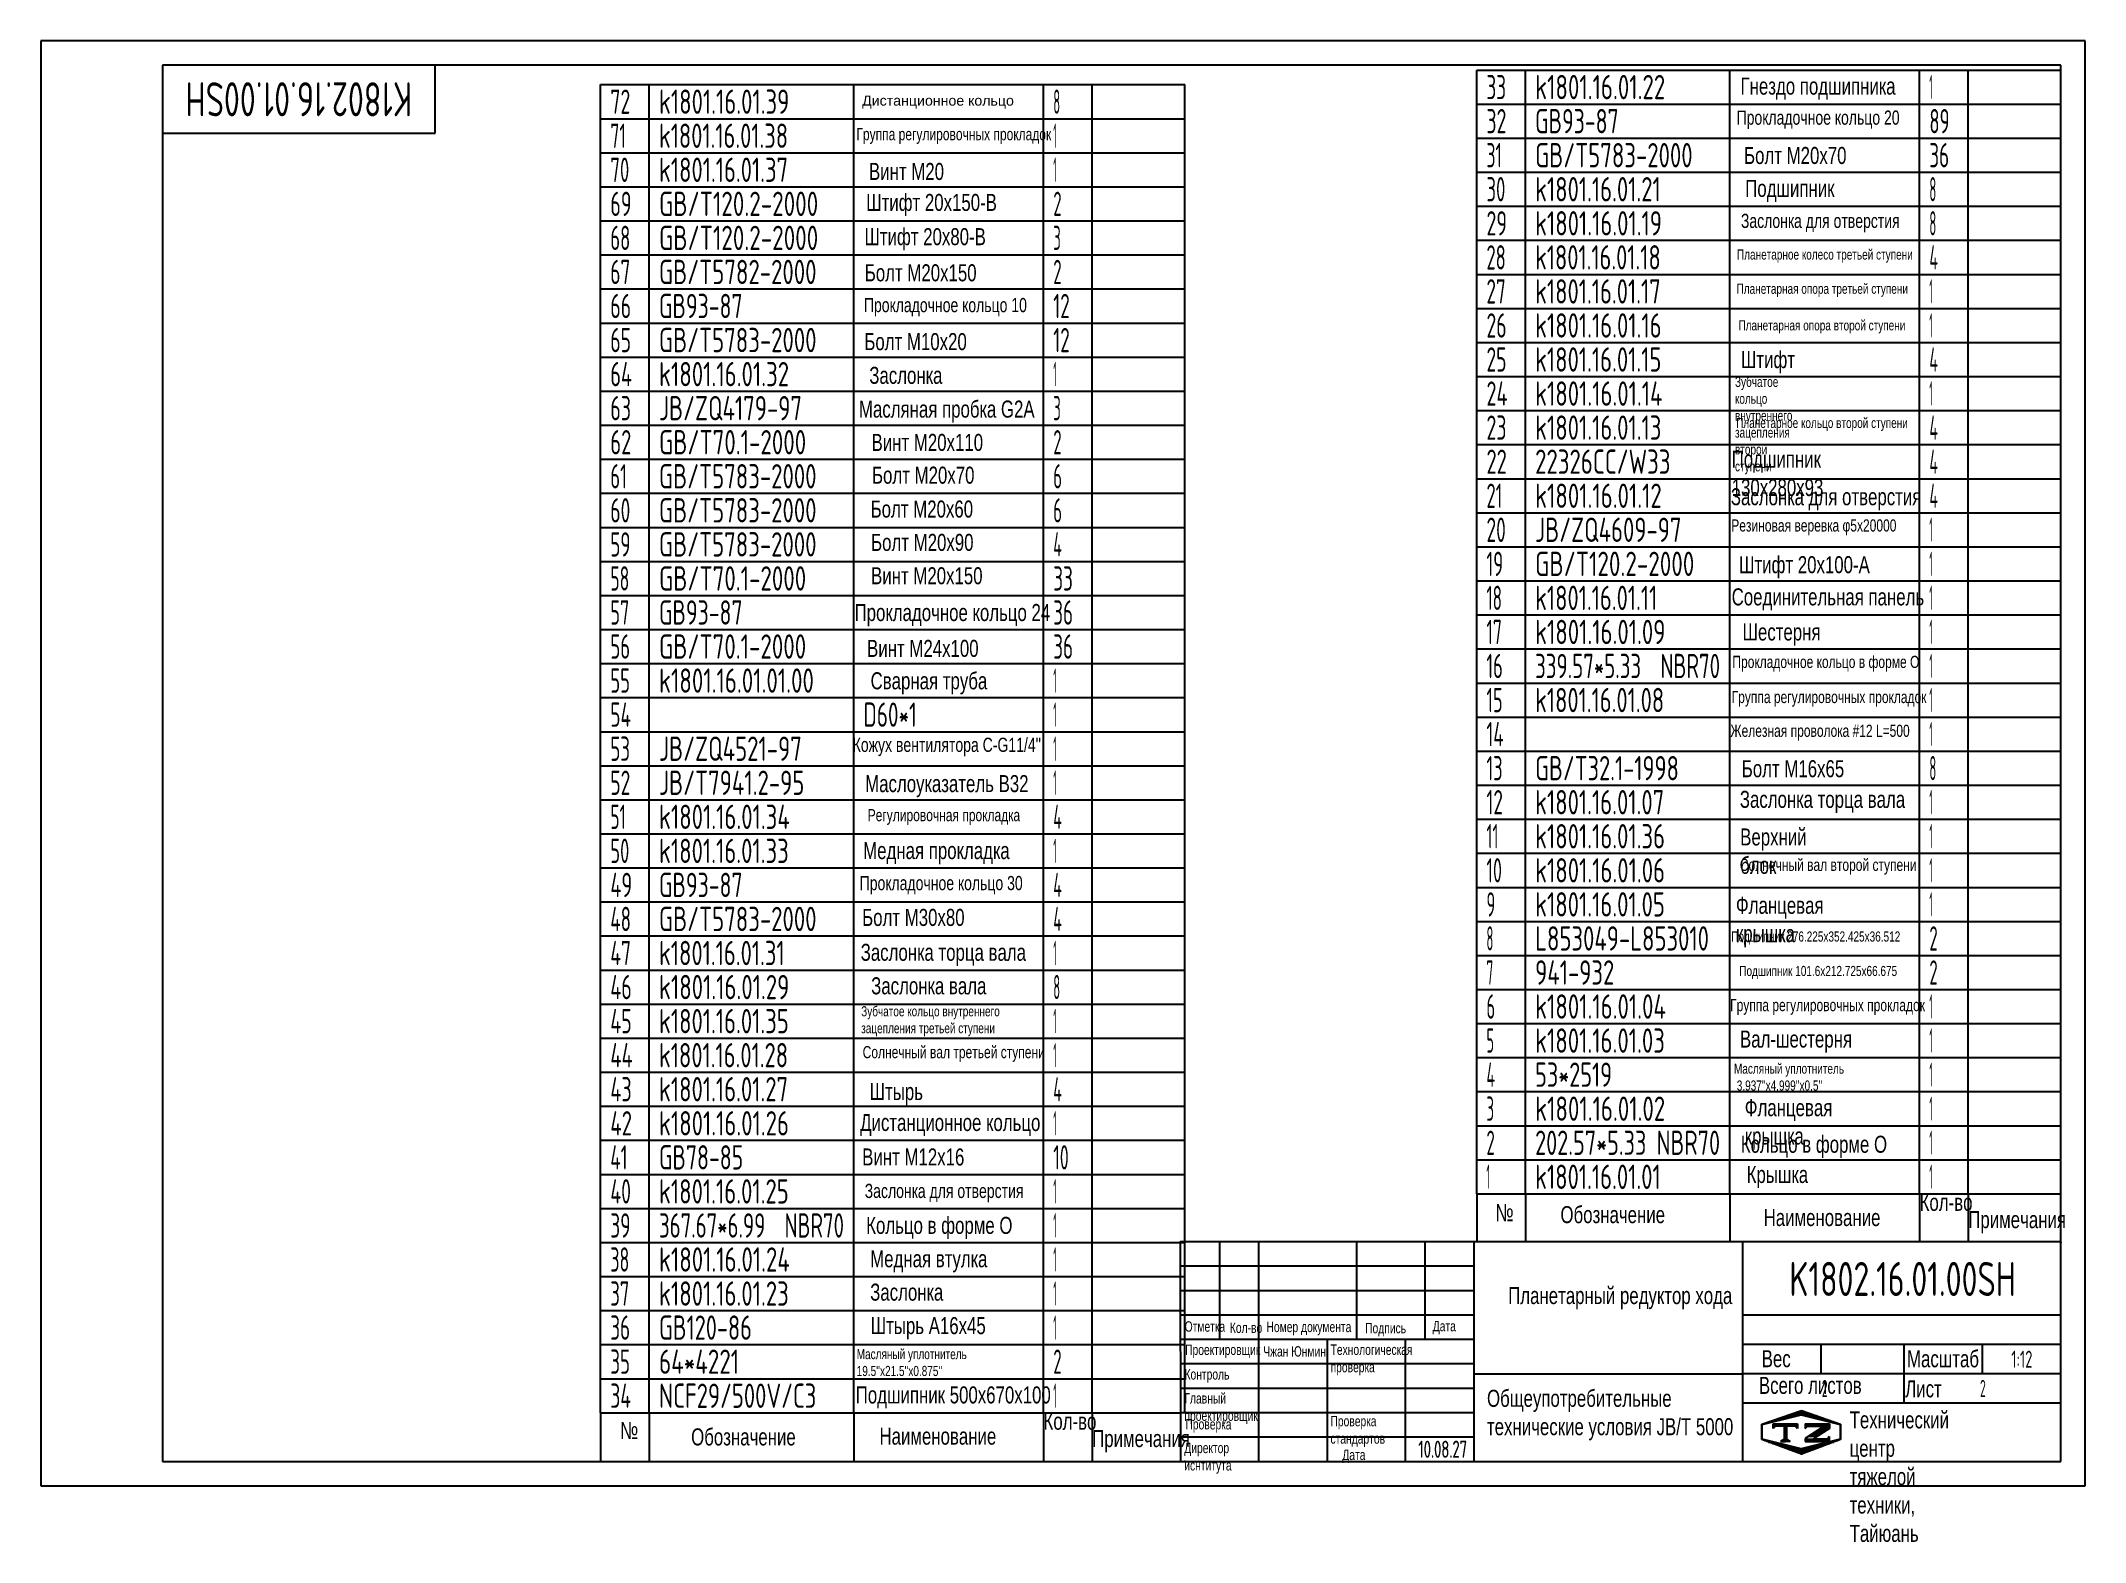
# Model space of a CAD drawing. Header units: millimetres. Extents: x 0 to 5040, y -139 to 3564.
import ezdxf
from ezdxf.enums import TextEntityAlignment as Align

# ---------------------------------------------------------------- set-up
doc = ezdxf.new("R2010")
doc.units = ezdxf.units.MM
doc.header["$LTSCALE"] = 120
doc.linetypes.add('F', pattern=[0.75, 0.5, -0.25])
doc.linetypes.add('G', pattern=[2, 1.25, -0.25, 0.25, -0.25])
for name, color, linetype in [('01', 7, 'Continuous'), ('02', 1, 'Continuous'), ('04', 2, 'F'), ('05', 4, 'G'), ('11', 3, 'Continuous'), ('THICK', 7, 'Continuous')]:
    doc.layers.add(name, color=color, linetype=linetype)
doc.styles.get("Standard").update_dxf_attribs({"font": 'isocp', "width": 0.707, "bigfont": 'intecad.shx'})

msp = doc.modelspace()

# ---------------------------------------------------------------- texts
at = {"layer": '01', "attachment_point": 1}
for s, insert, char_height in [('{\\fArial|b0|i0|c204|p34;Отметка}', (2820, 405.6), 25.704), ('{\\fArial|b0|i0|c204|p34;Номер документа}', (3021.7, 404.6), 25.704), ('{\\fArial|b0|i0|c204|p34;Дата}', (3431.6, 406.6), 25.704), ('{\\fArial|b0|i0|c204|p34;Кол-во}', (2931.4, 402.6), 25.704), ('{\\fArial|b0|i0|c204|p34;Подпись}', (3264.9, 401.6), 25.704), ('{\\fArial|b0|i0|c204|p34;Проектировщик}', (2821.1, 348.2), 25.704), ('{\\fArial|b0|i0|c204|p34;\\C3;Чжан Юнмин}', (3013.8, 344.2), 25.704), ('{\\fArial|b0|i0|c204|p34;Технологическая\\Pпроверка}', (3179.7, 348.4), 25.704), ('{\\fArial|b0|i0|c204|p34;Вес}', (4242.7, 334.3), 41.983), ('{\\fArial|b0|i0|c204|p34;Контроль}', (2819.6, 287.6), 25.704), ('{\\fArial|b0|i0|c204|p34;Главный\\Pпроектировщик}', (2819.4, 228.5), 25.704), ('{\\fArial|b0|i0|c204|p34;Проверка}', (2821.9, 164.5), 25.704), ('{\\fArial|b0|i0|c204|p34;Проверка\\Pстандартов}', (3179.4, 172.2), 25.704), ('{\\fArial|b0|i0|c204|p34;Директор\\Pиснтитута}', (2819, 106.1), 25.704), ('{\\fArial|b0|i0|c204|p34;Дата}', (3208.6, 89), 25.704)]:
    msp.add_mtext(s, dxfattribs=dict(at, insert=insert, char_height=char_height))
at = {"layer": '01', "insert": (4459.4, 183.4), "char_height": 41.983, "width": 1.973, "attachment_point": 1}
msp.add_mtext('{\\fArial|b0|i0|c204|p34;Технический центр\\Pтяжелой техники, Тайюань}', dxfattribs=at)
at = {"layer": '05', "attachment_point": 1}
for s, insert, char_height in [('{\\fArial|b0|i0|c204|p34;\\W1;\\C3;Дистанционное кольцо}', (2024.8, 3429.2), 25), ('{\\fArial|b0|i0|c204|p34;\\C3;Гнездо подшипника}', (4190.4, 3473.4), 42), ('{\\fArial|b0|i0|c204|p34;\\C3;Прокладочное кольцо 20}', (4180.7, 3392.2), 35), ('{\\fArial|b0|i0|c204|p34;\\C3;Группа регулировочных прокладок}', (2010.7, 3348.8), 30), ('{\\fArial|b0|i0|c204|p34;\\C3;Болт М20х70}', (4199.1, 3302.3), 42), ('{\\fArial|b0|i0|c204|p34;\\C3;Винт М20}', (2041.7, 3262.9), 42), ('{\\fArial|b0|i0|c204|p34;\\C3;Штифт 20х150-В}', (2034.7, 3186.5), 42), ('{\\fArial|b0|i0|c204|p34;\\C3;Подшипник}', (4202, 3221.1), 42), ('{\\fArial|b0|i0|c204|p34;\\C3;Заслонка для отверстия}', (4191.4, 3137.5), 35), ('{\\fArial|b0|i0|c204|p34;\\C3;Штифт 20х80-В}', (2030.5, 3102), 42), ('{\\fArial|b0|i0|c204|p34;\\C3;Планетарное колесо третьей ступени}', (4181.7, 3049.5), 25), ('{\\fArial|b0|i0|c204|p34;\\C3;Болт М20х150}', (2031.3, 3012.9), 42), ('{\\fArial|b0|i0|c204|p34;\\C3;Прокладочное кольцо 10}', (2029.1, 2929.8), 35), ('{\\fArial|b0|i0|c204|p34;\\C3;Планетарная опора третьей ступени}', (4180.7, 2965.1), 25), ('{\\fArial|b0|i0|c204|p34;\\C3;Планетарная опора второй ступени}', (4185.3, 2874.8), 25), ('{\\fArial|b0|i0|c204|p34;\\C3;Болт М10х20}', (2030.2, 2843.1), 42), ('{\\fArial|b0|i0|c204|p34;\\C3;Штифт}', (4191.4, 2798.8), 42), ('{\\fArial|b0|i0|c204|p34;\\C3;Масляная пробка \\fArial|b0|i0|c0|p34;G2A}', (2016.9, 2676.7), 42), ('{\\fArial|b0|i0|c204|p34;\\C3;Планетарное кольцо второй ступени}', (4179.6, 2634.1), 25), ('{\\fArial|b0|i0|c204|p34;\\C3;Винт М20х110}', (2048, 2594.5), 42), ('{\\fArial|b0|i0|c204|p34;\\C3;Болт М20х70}', (2049.1, 2513.7), 42), ('{\\fArial|b0|i0|c204|p34;\\C3;Болт М20х60}', (2045.7, 2430.2), 42), ('{\\fArial|b0|i0|c204|p34;\\C3;Заслонка для отверстия}', (4166.6, 2460.5), 42), ('{\\fArial|b0|i0|c204|p34;\\C3;Резиновая веревка \\fArial|b0|i0|c0|p34;φ\\fArial|b0|i0|c204|p34;5х20000}', (4167.6, 2383.7), 30), ('{\\fArial|b0|i0|c204|p34;\\C3;Болт М20х90}', (2046.8, 2347.9), 42), ('{\\fArial|b0|i0|c204|p34;\\C3;Штифт 20х100-А}', (4186.8, 2292.9), 42), ('{\\fArial|b0|i0|c204|p34;\\C3;Винт М20х150}', (2046.8, 2265.6), 42), ('{\\fArial|b0|i0|c204|p34;\\C3;Прокладочное кольцо 24}', (2006.2, 2174.9), 42), ('{\\fArial|b0|i0|c204|p34;\\C3;Соединительная панель}', (4168.6, 2213.5), 42), ('{\\fArial|b0|i0|c204|p34;\\C3;Винт М24х100}', (2037, 2086.4), 42), ('{\\fArial|b0|i0|c204|p34;\\C3;Прокладочное кольцо в форме О}', (4170.4, 2047.1), 30), ('{\\fArial|b0|i0|c204|p34;\\C3;Сварная труба}', (2045.6, 2006.5), 42), ('{\\fArial|b0|i0|c204|p34;\\C3;Группа регулировочных прокладок}', (4168.6, 1960.5), 30), ('{\\fArial|b0|i0|c204|p34;\\C3;Железная проволока \\fArial|b0|i0|c0|p34;#12 L=500}', (4165.7, 1877.2), 30), ("\\A1;{\\fArial|b0|i0|c204|p34;\\C3;Кожух вентилятора \\fArial|b0|i0|c0|p34;C-G11/4''}", (2001.5, 1845.1), 35), ('{\\fArial|b0|i0|c204|p34;\\C3;Болт М16х65}', (4193.5, 1789.7), 42), ('{\\fArial|b0|i0|c204|p34;\\C3;Маслоуказатель В32}', (2032.2, 1752.9), 42), ('{\\fArial|b0|i0|c204|p34;\\C3;Заслонка торца вала}', (4188.7, 1714.1), 42), ('{\\fArial|b0|i0|c204|p34;\\C3;Регулировочная прокладка}', (2038.4, 1669.1), 30), ('{\\fArial|b0|i0|c204|p34;\\C3;Медная прокладка}', (2027.3, 1587.7), 42), ('{\\fArial|b0|i0|c204|p34;\\C3;Солнечный вал второй ступени}', (4188.7, 1546.4), 30), ('{\\fArial|b0|i0|c204|p34;\\C3;Прокладочное кольцо 30}', (2018.7, 1504), 35), ('{\\fArial|b0|i0|c204|p34;\\C3;Болт М30х80}', (2024.8, 1422.8), 42), ('{\\fArial|b0|i0|c204|p34;\\C3;Подшипник 276.225х352.425х36.512}', (4167.6, 1367.2), 25), ('{\\fArial|b0|i0|c204|p34;\\C3;Заслонка торца вала}', (2021.2, 1336.8), 42), ('{\\fArial|b0|i0|c204|p34;\\C3;Подшипник 101.6х212.725х66.675}', (4187.4, 1282.2), 25), ('{\\fArial|b0|i0|c204|p34;\\C3;Заслонка вала}', (2047, 1254.1), 42), ('{\\fArial|b0|i0|c204|p34;\\C3;Зубчатое кольцо внутреннего \\Pзацепления третьей ступени}', (2022.4, 1182.8), 25), ('{\\fArial|b0|i0|c204|p34;\\C3;Группа регулировочных прокладок}', (4164.8, 1200.5), 30), ('{\\fArial|b0|i0|c204|p34;\\C3;Вал-шестерня}', (4189.1, 1122.8), 42), ('{\\fArial|b0|i0|c204|p34;\\C3;Солнечный вал третьей ступени}', (2026.1, 1084.5), 30), ("{\\fArial|b0|i0|c204|p34;\\C3;Масляный уплотнитель\\P 3.937\\fArial|b0|i0|c0|p34;''x4.999''x0.5''}", (4174.3, 1041.3), 25), ('{\\fArial|b0|i0|c204|p34;\\C3;Дистанционное кольцо}', (2019.9, 917), 42), ('{\\fArial|b0|i0|c204|p34;\\C3;Кольцо в форме О}', (4191.2, 863.3), 42), ('{\\fArial|b0|i0|c204|p34;\\C3;Винт М12х16}', (2024.9, 831.9), 42), ('{\\fArial|b0|i0|c204|p34;\\C3;Крышка}', (4205.6, 788.7), 42), ('{\\fArial|b0|i0|c204|p34;\\C3;Заслонка для отверстия}', (2031.1, 744.7), 35), ('{\\fArial|b0|i0|c204|p34;\\C0;Кол-во}', (4632, 720), 42), ('{\\fArial|b0|i0|c204|p34;\\C3;Кольцо в форме О}', (2034.8, 663.2), 42), ('{\\fArial|b0|i0|c204|p34;\\C0;№}', (3586.3, 694.5), 42), ('{\\fArial|b0|i0|c204|p34;\\C0;Обозначение}', (3746.5, 689.7), 42), ('{\\fArial|b0|i0|c204|p34;\\C0;Наименование}', (4247.4, 682.5), 42), ('{\\fArial|b0|i0|c204|p34;\\C0;Примечания}', (4752, 677.3), 42), ('{\\fArial|b0|i0|c204|p34;\\C3;Медная втулка}', (2044.6, 580.8), 42), ('{\\fArial|b0|i0|c204|p34;\\C3;Планетарный редуктор хода}', (3617.6, 490.1), 42), ('{\\fArial|b0|i0|c204|p34;\\C3;Штырь А16х45}', (2045.9, 415.9), 42), ("{\\fArial|b0|i0|c204|p34;\\C3;Масляный уплотнитель \\P19.5\\fArial|b0|i0|c0|p34;''x21.5''x0.875''}", (2011.4, 337.2), 25), ('{\\fArial|b0|i0|c204|p34;\\C0;Масштаб}', (4600.9, 334.1), 42), ('{\\fArial|b0|i0|c204|p34;\\C0;Всего листов}', (4235.8, 268.5), 42), ('{\\fArial|b0|i0|c204|p34;\\C0;Лист}', (4596.4, 260), 42), ('{\\fArial|b0|i0|c204|p34;\\C3;Подшипник 500х670х100}', (2009, 245), 42), ('{\\fArial|b0|i0|c204|p34;\\C0;Общеупотребительные\\Pтехнические условия \\fArial|b0|i0|c0|p34;JB/T 5000}', (3565.4, 236.6), 42), ('{\\fArial|b0|i0|c204|p34;\\C0;№}', (1428.2, 157.1), 42), ('{\\fArial|b0|i0|c204|p34;\\C0;Кол-во}', (2472, 180), 42), ('{\\fArial|b0|i0|c204|p34;\\C0;Обозначение}', (1603.2, 141.4), 42), ('{\\fArial|b0|i0|c204|p34;\\C0;Наименование}', (2067.5, 143.3), 42), ('{\\fArial|b0|i0|c204|p34;\\C0;Примечания}', (2592, 137.3), 42)]:
    msp.add_mtext(s, dxfattribs=dict(at, insert=insert, char_height=char_height))
for s, insert, char_height, width in [('{\\fArial|b0|i0|c204|p34;\\C3;Заслонка}', (2042.4, 2760), 42, 3.326), ('{\\fArial|b0|i0|c204|p34;\\C3;Зубчатое кольцо внутреннего \\Pзацепления второй ступени}', (4176.8, 2735.4), 25, 0.968), ('{\\fArial|b0|i0|c204|p34;\\C3;Подшипник 130х280х93}', (4168.6, 2553.3), 42, 0.957), ('{\\fArial|b0|i0|c204|p34;\\C3;Шестерня}', (4195.4, 2126.9), 42, 0.957), ('{\\fArial|b0|i0|c204|p34;\\C3;Верхний блок}', (4189.6, 1621.3), 42, 1.915), ('{\\fArial|b0|i0|c204|p34;\\C3;Фланцевая крышка}', (4179.1, 1452.7), 42, 0.957), ('{\\fArial|b0|i0|c204|p34;\\C3;Штырь}', (2043.3, 993.2), 42, 1.23), ('{\\fArial|b0|i0|c204|p34;\\C3;Фланцевая крышка}', (4200.8, 953.5), 42, 1.204), ('{\\fArial|b0|i0|c204|p34;\\C3;Заслонка}', (2044.6, 498.5), 42, 1.23)]:
    msp.add_mtext(s, dxfattribs=dict(at, insert=insert, char_height=char_height, width=width))
at = {"layer": '11'}
for s, height, width, p, p2 in [('33', 60, 0.624881, (3564, 3420), (3612.4, 3420)), ('k1801.16.01.22', 60, 0.693245, (3684, 3420), (4004.7, 3420)), ('1', 60, 0.404, (4656, 3420), (4664.5, 3420)), ('72', 60, 0.626049, (1404, 3384), (1453.2, 3384)), ('k1801.16.01.39', 60, 0.693266, (1524, 3384), (1845.2, 3384)), ('8', 60, 0.514182, (2496, 3384), (2513, 3384)), ('32', 60, 0.626049, (3564, 3336), (3613.2, 3336)), ('GB93-87', 60, 0.692981, (3684, 3336), (3890, 3336)), ('89', 60, 0.626756, (4656, 3336), (4705.7, 3336)), ('71', 60, 0.606, (1404, 3300), (1442.2, 3300)), ('k1801.16.01.38', 60, 0.693137, (1524, 3300), (1842.2, 3300)), ('1', 60, 0.404, (2496, 3300), (2504.5, 3300)), ('70', 60, 0.622213, (1404, 3216), (1450.7, 3216)), ('k1801.16.01.37', 60, 0.693137, (1524, 3216), (1842.2, 3216)), ('1', 60, 0.404, (2496, 3216), (2504.5, 3216)), ('31', 60, 0.606, (3564, 3252), (3602.2, 3252)), ('GB/T5783-2000', 60, 0.699493, (3684, 3252), (4072.3, 3252)), ('36', 60, 0.625398, (4656, 3252), (4704.8, 3252)), ('30', 60, 0.622213, (3564, 3168), (3610.7, 3168)), ('k1801.16.01.21', 60, 0.692765, (3684, 3168), (3993.7, 3168)), ('8', 60, 0.514182, (4656, 3168), (4673, 3168)), ('69', 60, 0.658769, (1404, 3132), (1456.2, 3132)), ('GB/T120.2-2000', 60, 0.699573, (1524, 3132), (1916.5, 3132)), ('2', 60, 0.562593, (2496, 3132), (2516.6, 3132)), ('29', 60, 0.640341, (3564, 3084), (3614.8, 3084)), ('k1801.16.01.19', 60, 0.692901, (3684, 3084), (3996.7, 3084)), ('8', 60, 0.514182, (4656, 3084), (4673, 3084)), ('68', 60, 0.656007, (1404, 3048), (1453.2, 3048)), ('GB/T120.2-2000', 60, 0.699573, (1524, 3048), (1916.5, 3048)), ('3', 60, 0.527686, (2496, 3048), (2514.7, 3048)), ('67', 60, 0.656007, (1404, 2964), (1453.2, 2964)), ('GB/T5782-2000', 60, 0.699493, (1524, 2964), (1912.3, 2964)), ('2', 60, 0.562593, (2496, 2964), (2516.6, 2964)), ('28', 60, 0.636523, (3564, 3000), (3611.7, 3000)), ('k1801.16.01.18', 60, 0.692765, (3684, 3000), (3993.7, 3000)), ('4', 60, 0.543846, (4656, 3000), (4677.2, 3000)), ('27', 60, 0.636523, (3564, 2916), (3611.7, 2916)), ('k1801.16.01.17', 60, 0.692765, (3684, 2916), (3993.7, 2916)), ('1', 60, 0.404, (4656, 2916), (4664.5, 2916)), ('66', 60, 0.657953, (1404, 2880), (1455.3, 2880)), ('GB93-87', 60, 0.692981, (1524, 2880), (1730, 2880)), ('12', 60, 0.611465, (2496, 2880), (2536.7, 2880)), ('26', 60, 0.639213, (3564, 2832), (3613.8, 2832)), ('k1801.16.01.16', 60, 0.692859, (3684, 2832), (3995.8, 2832)), ('1', 60, 0.404, (4656, 2832), (4664.5, 2832)), ('65', 60, 0.657642, (1404, 2796), (1455, 2796)), ('GB/T5783-2000', 60, 0.699493, (1524, 2796), (1912.3, 2796)), ('12', 60, 0.611465, (2496, 2796), (2536.7, 2796)), ('64', 60, 0.659784, (1404, 2712), (1457.4, 2712)), ('k1801.16.01.32', 60, 0.693245, (1524, 2712), (1844.7, 2712)), ('1', 60, 0.404, (2496, 2712), (2504.5, 2712)), ('25', 60, 0.638783, (3564, 2748), (3613.5, 2748)), ('k1801.16.01.15', 60, 0.692844, (3684, 2748), (3995.4, 2748)), ('4', 60, 0.543846, (4656, 2748), (4677.2, 2748)), ('24', 60, 0.641743, (3564, 2664), (3616, 2664)), ('k1801.16.01.14', 60, 0.692954, (3684, 2664), (3997.9, 2664)), ('1', 60, 0.404, (4656, 2664), (4664.5, 2664)), ('63', 60, 0.657642, (1404, 2628), (1455, 2628)), ('JB/ZQ4179-97', 60, 0.69446, (1524, 2628), (1876.4, 2628)), ('3', 60, 0.527686, (2496, 2628), (2514.7, 2628)), ('23', 60, 0.638783, (3564, 2580), (3613.5, 2580)), ('k1801.16.01.13', 60, 0.692844, (3684, 2580), (3995.4, 2580)), ('4', 60, 0.543846, (4656, 2580), (4677.2, 2580)), ('62', 60, 0.658345, (1404, 2544), (1455.7, 2544)), ('GB/T70.1-2000', 60, 0.698973, (1524, 2544), (1886.8, 2544)), ('2', 60, 0.562593, (2496, 2544), (2516.6, 2544)), ('61', 60, 0.646294, (1404, 2460), (1444.7, 2460)), ('GB/T5783-2000', 60, 0.699493, (1524, 2460), (1912.3, 2460)), ('6', 60, 0.600695, (2496, 2460), (2517.6, 2460)), ('22', 60, 0.639754, (3564, 2496), (3614.3, 2496)), ('22326CC/W33', 60, 0.695976, (3684, 2496), (4017.7, 2496)), ('4', 60, 0.543846, (4656, 2496), (4677.2, 2496)), ('21', 60, 0.623098, (3564, 2412), (3603.3, 2412)), ('k1801.16.01.12', 60, 0.692879, (3684, 2412), (3996.2, 2412)), ('4', 60, 0.543846, (4656, 2412), (4677.2, 2412)), ('60', 60, 0.656039, (1404, 2376), (1453.2, 2376)), ('GB/T5783-2000', 60, 0.699493, (1524, 2376), (1912.3, 2376)), ('6', 60, 0.600695, (2496, 2376), (2517.6, 2376)), ('20', 60, 0.636567, (3564, 2328), (3611.8, 2328)), ('JB/ZQ4609-97', 60, 0.69475, (3684, 2328), (4044.9, 2328)), ('1', 60, 0.404, (4656, 2328), (4664.5, 2328)), ('59', 60, 0.626756, (1404, 2292), (1453.7, 2292)), ('GB/T5783-2000', 60, 0.699493, (1524, 2292), (1912.3, 2292)), ('4', 60, 0.543846, (2496, 2292), (2517.2, 2292)), ('58', 60, 0.62216, (1404, 2208), (1450.7, 2208)), ('GB/T70.1-2000', 60, 0.698973, (1524, 2208), (1886.8, 2208)), ('33', 60, 0.624881, (2496, 2208), (2544.4, 2208)), ('19', 60, 0.612447, (3564, 2244), (3605.2, 2244)), ('GB/T120.2-2000', 60, 0.699573, (3684, 2244), (4076.5, 2244)), ('1', 60, 0.404, (4656, 2244), (4664.5, 2244)), ('18', 60, 0.606, (3564, 2160), (3602.2, 2160)), ('k1801.16.01.11', 60, 0.692372, (3684, 2160), (3985.2, 2160)), ('1', 60, 0.404, (4656, 2160), (4664.5, 2160)), ('57', 60, 0.62216, (1404, 2124), (1450.7, 2124)), ('GB93-87', 60, 0.692981, (1524, 2124), (1730, 2124)), ('36', 60, 0.625398, (2496, 2124), (2544.8, 2124)), ('17', 60, 0.606, (3564, 2076), (3602.2, 2076)), ('k1801.16.01.09', 60, 0.693266, (3684, 2076), (4005.2, 2076)), ('1', 60, 0.404, (4656, 2076), (4664.5, 2076)), ('56', 60, 0.625398, (1404, 2040), (1452.8, 2040)), ('GB/T70.1-2000', 60, 0.698973, (1524, 2040), (1886.8, 2040)), ('36', 60, 0.625398, (2496, 2040), (2544.8, 2040)), ('55', 60, 0.624881, (1404, 1956), (1452.4, 1956)), ('k1801.16.01.01.00', 60, 0.695411, (1524, 1956), (1905.8, 1956)), ('1', 60, 0.404, (2496, 1956), (2504.5, 1956)), ('16', 60, 0.610556, (3564, 1992), (3604.3, 1992)), ('339.57*5.33  NBR70', 60, 0.669351, (3684, 1992), (4140, 1992)), ('1', 60, 0.404, (4656, 1992), (4664.5, 1992)), ('15', 60, 0.609833, (3564, 1908), (3603.9, 1908)), ('k1801.16.01.08', 60, 0.693137, (3684, 1908), (4002.2, 1908)), ('1', 60, 0.404, (4656, 1908), (4664.5, 1908)), ('54', 60, 0.628444, (1404, 1872), (1454.9, 1872)), ('D60*1', 60, 0.674369, (2028, 1872), (2159.5, 1872)), ('1', 60, 0.404, (2496, 1872), (2504.5, 1872)), ('14', 60, 0.614783, (3564, 1824), (3606.4, 1824)), ('1', 60, 0.404, (4656, 1824), (4664.5, 1824)), ('53', 60, 0.624881, (1404, 1788), (1452.4, 1788)), ('JB/ZQ4521-97', 60, 0.694455, (1524, 1788), (1876.2, 1788)), ('1', 60, 0.404, (2496, 1788), (2504.5, 1788)), ('52', 60, 0.626049, (1404, 1704), (1453.2, 1704)), ('JB/T7941.2-95', 60, 0.694666, (1524, 1704), (1882.4, 1704)), ('1', 60, 0.404, (2496, 1704), (2504.5, 1704)), ('13', 60, 0.609833, (3564, 1740), (3603.9, 1740)), ('GB/T32.1-1998', 60, 0.698789, (3684, 1740), (4038.6, 1740)), ('8', 60, 0.514182, (4656, 1740), (4673, 1740)), ('12', 60, 0.611465, (3564, 1656), (3604.7, 1656)), ('k1801.16.01.07', 60, 0.693137, (3684, 1656), (4002.2, 1656)), ('1', 60, 0.404, (4656, 1656), (4664.5, 1656)), ('51', 60, 0.606, (1404, 1620), (1442.2, 1620)), ('k1801.16.01.34', 60, 0.693316, (1524, 1620), (1846.4, 1620)), ('4', 60, 0.543846, (2496, 1620), (2517.2, 1620)), ('11', 60, 0.582235, (3564, 1572), (3593.7, 1572)), ('k1801.16.01.36', 60, 0.693227, (3684, 1572), (4004.3, 1572)), ('1', 60, 0.404, (4656, 1572), (4664.5, 1572)), ('50', 60, 0.622213, (1404, 1536), (1450.7, 1536)), ('k1801.16.01.33', 60, 0.693212, (1524, 1536), (1843.9, 1536)), ('1', 60, 0.404, (2496, 1536), (2504.5, 1536)), ('49', 60, 0.632401, (1404, 1452), (1457.9, 1452)), ('GB93-87', 60, 0.692981, (1524, 1452), (1730, 1452)), ('4', 60, 0.543846, (2496, 1452), (2517.2, 1452)), ('10', 60, 0.606076, (3564, 1488), (3602.2, 1488)), ('k1801.16.01.06', 60, 0.693227, (3684, 1488), (4004.3, 1488)), ('1', 60, 0.404, (4656, 1488), (4664.5, 1488)), ('9', 60, 0.579528, (3564, 1404), (3585.6, 1404)), ('k1801.16.01.05', 60, 0.693212, (3684, 1404), (4003.9, 1404)), ('1', 60, 0.404, (4656, 1404), (4664.5, 1404)), ('48', 60, 0.628444, (1404, 1368), (1454.9, 1368)), ('GB/T5783-2000', 60, 0.699493, (1524, 1368), (1912.3, 1368)), ('4', 60, 0.543846, (2496, 1368), (2517.2, 1368)), ('8', 60, 0.514182, (3564, 1320), (3581, 1320)), ('L853049-L853010', 60, 0.696658, (3684, 1320), (4112.6, 1320)), ('2', 60, 0.562593, (4656, 1320), (4676.6, 1320)), ('47', 60, 0.628444, (1404, 1284), (1454.9, 1284)), ('k1801.16.01.31', 60, 0.692765, (1524, 1284), (1833.7, 1284)), ('1', 60, 0.404, (2496, 1284), (2504.5, 1284)), ('46', 60, 0.631229, (1404, 1200), (1457, 1200)), ('k1801.16.01.29', 60, 0.693266, (1524, 1200), (1845.2, 1200)), ('8', 60, 0.514182, (2496, 1200), (2513, 1200)), ('7', 60, 0.514182, (3564, 1236), (3581, 1236)), ('941-932', 60, 0.690202, (3684, 1236), (3879.3, 1236)), ('2', 60, 0.562593, (4656, 1236), (4676.6, 1236)), ('6', 60, 0.600695, (3564, 1152), (3585.6, 1152)), ('k1801.16.01.04', 60, 0.693316, (3684, 1152), (4006.4, 1152)), ('1', 60, 0.404, (4656, 1152), (4664.5, 1152)), ('45', 60, 0.630783, (1404, 1116), (1456.7, 1116)), ('k1801.16.01.35', 60, 0.693212, (1524, 1116), (1843.9, 1116)), ('1', 60, 0.404, (2496, 1116), (2504.5, 1116)), ('5', 60, 0.527686, (3564, 1068), (3582.7, 1068)), ('k1801.16.01.03', 60, 0.693212, (3684, 1068), (4003.9, 1068)), ('1', 60, 0.404, (4656, 1068), (4664.5, 1068)), ('44', 60, 0.633862, (1404, 1032), (1459.1, 1032)), ('k1801.16.01.28', 60, 0.693137, (1524, 1032), (1842.2, 1032)), ('1', 60, 0.404, (2496, 1032), (2504.5, 1032)), ('43', 60, 0.630783, (1404, 948), (1456.7, 948)), ('k1801.16.01.27', 60, 0.693137, (1524, 948), (1842.2, 948)), ('4', 60, 0.543846, (2496, 948), (2517.2, 948)), ('4', 60, 0.543846, (3564, 984), (3585.2, 984)), ('53*2519', 60, 0.684053, (3684, 984), (3873.7, 984)), ('1', 60, 0.404, (4656, 984), (4664.5, 984)), ('3', 60, 0.527686, (3564, 900), (3582.7, 900)), ('k1801.16.01.02', 60, 0.693245, (3684, 900), (4004.7, 900)), ('1', 60, 0.404, (4656, 900), (4664.5, 900)), ('42', 60, 0.63179, (1404, 864), (1457.5, 864)), ('k1801.16.01.26', 60, 0.693227, (1524, 864), (1844.3, 864)), ('1', 60, 0.404, (2496, 864), (2504.5, 864)), ('2', 60, 0.562593, (3564, 816), (3584.6, 816)), ('202.57*5.33 NBR70', 60, 0.694014, (3684, 816), (4140, 816)), ('1', 60, 0.404, (4656, 816), (4664.5, 816)), ('41', 60, 0.614783, (1404, 780), (1446.4, 780)), ('GB78-85', 60, 0.693087, (1524, 780), (1731.6, 780)), ('10', 60, 0.606076, (2496, 780), (2534.2, 780)), ('40', 60, 0.62849, (1404, 696), (1454.9, 696)), ('k1801.16.01.25', 60, 0.693212, (1524, 696), (1843.9, 696)), ('1', 60, 0.404, (2496, 696), (2504.5, 696)), ('1', 60, 0.404, (3564, 732), (3572.5, 732)), ('k1801.16.01.01', 60, 0.692765, (3684, 732), (3993.7, 732)), ('1', 60, 0.404, (4656, 732), (4664.5, 732)), ('39', 60, 0.626756, (1404, 612), (1453.7, 612)), ('367.67*6.99  NBR70', 60, 0.669145, (1524, 612), (1980, 612)), ('1', 60, 0.404, (2496, 612), (2504.5, 612)), ('38', 60, 0.62216, (1404, 528), (1450.7, 528)), ('k1801.16.01.24', 60, 0.693316, (1524, 528), (1846.4, 528)), ('1', 60, 0.404, (2496, 528), (2504.5, 528)), ('37', 60, 0.62216, (1404, 444), (1450.7, 444)), ('k1801.16.01.23', 60, 0.693212, (1524, 444), (1843.9, 444)), ('1', 60, 0.404, (2496, 444), (2504.5, 444)), ('K1802.16.01.00SH', 84, 0.695901, (4310.7, 468), (4869.3, 468)), ('36', 60, 0.625398, (1404, 360), (1452.8, 360)), ('GB120-86', 60, 0.694373, (1524, 360), (1753.1, 360)), ('1', 60, 0.404, (2496, 360), (2504.5, 360)), ('35', 60, 0.624881, (1404, 276), (1452.4, 276)), ('64*4221', 60, 0.693581, (1524, 276), (1721.7, 276)), ('2', 60, 0.562593, (2496, 276), (2516.6, 276)), ('1:12', 42, 0.651478, (4857.9, 291), (4910.1, 291)), ('34', 60, 0.628444, (1404, 192), (1454.9, 192)), ('NCF29/500V/C3', 60, 0.695591, (1524, 192), (1911.9, 192)), ('1', 60, 0.404, (2496, 192), (2504.5, 192)), ('2', 42, 0.562593, (4390.8, 219), (4405.2, 219)), ('2', 42, 0.562593, (4780.8, 219), (4795.2, 219)), ('10.08.27', 42, 0.642055, (3396, 69), (3516, 69)), ('10.08.27', 41.98, 0.642055, (3396.6, 69), (3516.6, 69))]:
    msp.add_text(s, height=height, dxfattribs=dict(at, width=width)).set_placement(p, p2, align=Align.FIT)
at = {"layer": '11', "width": 0.695901}
msp.add_text('K1802.16.01.00SH', height=84, rotation=180, dxfattribs=at).set_placement((915.3, 3462), (356.7, 3462), align=Align.FIT)

# ---------------------------------------------------------------- blocks, each defined once
blk = doc.blocks.new('*U16', base_point=(251.96, 168.31))
at = {"layer": '01'}
for p, q in [((251.96, 168.31), (251.96, 182.31)), ((195.96, 168.31), (251.96, 168.31))]:
    blk.add_line(p, q, dxfattribs=at)
blk = doc.blocks.new('*U17')
at = {"layer": '04'}
blk.add_blockref('*U16', (0, 0), dxfattribs=at)
blk = doc.blocks.new('*U18')
at = {"layer": '01'}
for points in [[(415, 292), (25, 292)], [(25, 292), (25, 5)], [(415, 5), (415, 292)], [(25, 5), (415, 5)]]:
    blk.add_lwpolyline(points, dxfattribs=at)
at = {"layer": '02'}
for points in [[(420, 297), (0, 297)], [(0, 297), (0, 0)], [(420, 0), (420, 297)], [(0, 0), (420, 0)]]:
    blk.add_lwpolyline(points, dxfattribs=at)
blk = doc.blocks.new('*U21')
at = {"layer": '01'}
for p, q in [((0, -84), (0, 0)), ((1440, -84), (1440, 0))]:
    blk.add_line(p, q, dxfattribs=at)
at = {"layer": '02'}
for p, q in [((0, 0), (120, 0)), ((120, -84), (120, 0)), ((120, 0), (624, 0)), ((624, -84), (624, 0)), ((624, 0), (1092, 0)), ((1092, -84), (1092, 0)), ((1092, 0), (1212, 0)), ((1212, -84), (1212, 0)), ((1212, 0), (1440, 0))]:
    blk.add_line(p, q, dxfattribs=at)
blk = doc.blocks.new('*U22')
at = {"layer": '01'}
for p, q in [((0, -84), (0, 0)), ((1440, -84), (1440, 0))]:
    blk.add_line(p, q, dxfattribs=at)
at = {"layer": '02'}
for p, q in [((0, 0), (120, 0)), ((120, -84), (120, 0)), ((120, 0), (624, 0)), ((624, -84), (624, 0)), ((624, 0), (1092, 0)), ((1092, -84), (1092, 0)), ((1092, 0), (1212, 0)), ((1212, -84), (1212, 0)), ((1212, 0), (1440, 0))]:
    blk.add_line(p, q, dxfattribs=at)
blk = doc.blocks.new('*U23')
at = {"layer": '01'}
for p, q in [((0, -84), (0, 0)), ((1440, -84), (1440, 0))]:
    blk.add_line(p, q, dxfattribs=at)
at = {"layer": '02'}
for p, q in [((0, 0), (120, 0)), ((120, -84), (120, 0)), ((120, 0), (624, 0)), ((624, -84), (624, 0)), ((624, 0), (1092, 0)), ((1092, -84), (1092, 0)), ((1092, 0), (1212, 0)), ((1212, -84), (1212, 0)), ((1212, 0), (1440, 0))]:
    blk.add_line(p, q, dxfattribs=at)
blk = doc.blocks.new('*U24')
at = {"layer": '01'}
for p, q in [((0, -84), (0, 0)), ((1440, -84), (1440, 0))]:
    blk.add_line(p, q, dxfattribs=at)
at = {"layer": '02'}
for p, q in [((0, 0), (120, 0)), ((120, -84), (120, 0)), ((120, 0), (624, 0)), ((624, -84), (624, 0)), ((624, 0), (1092, 0)), ((1092, -84), (1092, 0)), ((1092, 0), (1212, 0)), ((1212, -84), (1212, 0)), ((1212, 0), (1440, 0))]:
    blk.add_line(p, q, dxfattribs=at)
blk = doc.blocks.new('*U25')
at = {"layer": '01'}
for p, q in [((0, -84), (0, 0)), ((1440, -84), (1440, 0))]:
    blk.add_line(p, q, dxfattribs=at)
at = {"layer": '02'}
for p, q in [((0, 0), (120, 0)), ((120, -84), (120, 0)), ((120, 0), (624, 0)), ((624, -84), (624, 0)), ((624, 0), (1092, 0)), ((1092, -84), (1092, 0)), ((1092, 0), (1212, 0)), ((1212, -84), (1212, 0)), ((1212, 0), (1440, 0))]:
    blk.add_line(p, q, dxfattribs=at)
blk = doc.blocks.new('*U26')
at = {"layer": '01'}
for p, q in [((0, -84), (0, 0)), ((1440, -84), (1440, 0))]:
    blk.add_line(p, q, dxfattribs=at)
at = {"layer": '02'}
for p, q in [((0, 0), (120, 0)), ((120, -84), (120, 0)), ((120, 0), (624, 0)), ((624, -84), (624, 0)), ((624, 0), (1092, 0)), ((1092, -84), (1092, 0)), ((1092, 0), (1212, 0)), ((1212, -84), (1212, 0)), ((1212, 0), (1440, 0))]:
    blk.add_line(p, q, dxfattribs=at)
blk = doc.blocks.new('*U27')
at = {"layer": '01'}
for p, q in [((0, -84), (0, 0)), ((1440, -84), (1440, 0))]:
    blk.add_line(p, q, dxfattribs=at)
at = {"layer": '02'}
for p, q in [((0, 0), (120, 0)), ((120, -84), (120, 0)), ((120, 0), (624, 0)), ((624, -84), (624, 0)), ((624, 0), (1092, 0)), ((1092, -84), (1092, 0)), ((1092, 0), (1212, 0)), ((1212, -84), (1212, 0)), ((1212, 0), (1440, 0))]:
    blk.add_line(p, q, dxfattribs=at)
blk = doc.blocks.new('*U28')
at = {"layer": '01'}
for p, q in [((0, -84), (0, 0)), ((1440, -84), (1440, 0))]:
    blk.add_line(p, q, dxfattribs=at)
at = {"layer": '02'}
for p, q in [((0, 0), (120, 0)), ((120, -84), (120, 0)), ((120, 0), (624, 0)), ((624, -84), (624, 0)), ((624, 0), (1092, 0)), ((1092, -84), (1092, 0)), ((1092, 0), (1212, 0)), ((1212, -84), (1212, 0)), ((1212, 0), (1440, 0))]:
    blk.add_line(p, q, dxfattribs=at)
blk = doc.blocks.new('*U29')
at = {"layer": '01'}
for p, q in [((0, -84), (0, 0)), ((1440, -84), (1440, 0))]:
    blk.add_line(p, q, dxfattribs=at)
at = {"layer": '02'}
for p, q in [((0, 0), (120, 0)), ((120, -84), (120, 0)), ((120, 0), (624, 0)), ((624, -84), (624, 0)), ((624, 0), (1092, 0)), ((1092, -84), (1092, 0)), ((1092, 0), (1212, 0)), ((1212, -84), (1212, 0)), ((1212, 0), (1440, 0))]:
    blk.add_line(p, q, dxfattribs=at)
blk = doc.blocks.new('*U30')
at = {"layer": '01'}
for p, q in [((0, -84), (0, 0)), ((1440, -84), (1440, 0))]:
    blk.add_line(p, q, dxfattribs=at)
at = {"layer": '02'}
for p, q in [((0, 0), (120, 0)), ((120, -84), (120, 0)), ((120, 0), (624, 0)), ((624, -84), (624, 0)), ((624, 0), (1092, 0)), ((1092, -84), (1092, 0)), ((1092, 0), (1212, 0)), ((1212, -84), (1212, 0)), ((1212, 0), (1440, 0))]:
    blk.add_line(p, q, dxfattribs=at)
blk = doc.blocks.new('*U31')
at = {"layer": '01'}
for p, q in [((0, -84), (0, 0)), ((1440, -84), (1440, 0))]:
    blk.add_line(p, q, dxfattribs=at)
at = {"layer": '02'}
for p, q in [((0, 0), (120, 0)), ((120, -84), (120, 0)), ((120, 0), (624, 0)), ((624, -84), (624, 0)), ((624, 0), (1092, 0)), ((1092, -84), (1092, 0)), ((1092, 0), (1212, 0)), ((1212, -84), (1212, 0)), ((1212, 0), (1440, 0))]:
    blk.add_line(p, q, dxfattribs=at)
blk = doc.blocks.new('*U32')
at = {"layer": '01'}
for p, q in [((0, -84), (0, 0)), ((1440, -84), (1440, 0))]:
    blk.add_line(p, q, dxfattribs=at)
at = {"layer": '02'}
for p, q in [((0, 0), (120, 0)), ((120, -84), (120, 0)), ((120, 0), (624, 0)), ((624, -84), (624, 0)), ((624, 0), (1092, 0)), ((1092, -84), (1092, 0)), ((1092, 0), (1212, 0)), ((1212, -84), (1212, 0)), ((1212, 0), (1440, 0))]:
    blk.add_line(p, q, dxfattribs=at)
blk = doc.blocks.new('*U33')
at = {"layer": '01'}
for p, q in [((0, -84), (0, 0)), ((1440, -84), (1440, 0))]:
    blk.add_line(p, q, dxfattribs=at)
at = {"layer": '02'}
for p, q in [((0, 0), (120, 0)), ((120, -84), (120, 0)), ((120, 0), (624, 0)), ((624, -84), (624, 0)), ((624, 0), (1092, 0)), ((1092, -84), (1092, 0)), ((1092, 0), (1212, 0)), ((1212, -84), (1212, 0)), ((1212, 0), (1440, 0))]:
    blk.add_line(p, q, dxfattribs=at)
blk = doc.blocks.new('*U34')
at = {"layer": '01'}
for p, q in [((0, -84), (0, 0)), ((1440, -84), (1440, 0))]:
    blk.add_line(p, q, dxfattribs=at)
at = {"layer": '02'}
for p, q in [((0, 0), (120, 0)), ((120, -84), (120, 0)), ((120, 0), (624, 0)), ((624, -84), (624, 0)), ((624, 0), (1092, 0)), ((1092, -84), (1092, 0)), ((1092, 0), (1212, 0)), ((1212, -84), (1212, 0)), ((1212, 0), (1440, 0))]:
    blk.add_line(p, q, dxfattribs=at)
blk = doc.blocks.new('*U35')
at = {"layer": '01'}
for p, q in [((0, -84), (0, 0)), ((1440, -84), (1440, 0))]:
    blk.add_line(p, q, dxfattribs=at)
at = {"layer": '02'}
for p, q in [((0, 0), (120, 0)), ((120, -84), (120, 0)), ((120, 0), (624, 0)), ((624, -84), (624, 0)), ((624, 0), (1092, 0)), ((1092, -84), (1092, 0)), ((1092, 0), (1212, 0)), ((1212, -84), (1212, 0)), ((1212, 0), (1440, 0))]:
    blk.add_line(p, q, dxfattribs=at)
blk = doc.blocks.new('*U36')
at = {"layer": '01'}
for p, q in [((0, -84), (0, 0)), ((1440, -84), (1440, 0))]:
    blk.add_line(p, q, dxfattribs=at)
at = {"layer": '02'}
for p, q in [((0, 0), (120, 0)), ((120, -84), (120, 0)), ((120, 0), (624, 0)), ((624, -84), (624, 0)), ((624, 0), (1092, 0)), ((1092, -84), (1092, 0)), ((1092, 0), (1212, 0)), ((1212, -84), (1212, 0)), ((1212, 0), (1440, 0))]:
    blk.add_line(p, q, dxfattribs=at)
blk = doc.blocks.new('*U37')
at = {"layer": '01'}
for p, q in [((0, -84), (0, 0)), ((1440, -84), (1440, 0))]:
    blk.add_line(p, q, dxfattribs=at)
at = {"layer": '02'}
for p, q in [((0, 0), (120, 0)), ((120, -84), (120, 0)), ((120, 0), (624, 0)), ((624, -84), (624, 0)), ((624, 0), (1092, 0)), ((1092, -84), (1092, 0)), ((1092, 0), (1212, 0)), ((1212, -84), (1212, 0)), ((1212, 0), (1440, 0))]:
    blk.add_line(p, q, dxfattribs=at)
blk = doc.blocks.new('*U38')
at = {"layer": '01'}
for p, q in [((0, -84), (0, 0)), ((1440, -84), (1440, 0))]:
    blk.add_line(p, q, dxfattribs=at)
at = {"layer": '02'}
for p, q in [((0, 0), (120, 0)), ((120, -84), (120, 0)), ((120, 0), (624, 0)), ((624, -84), (624, 0)), ((624, 0), (1092, 0)), ((1092, -84), (1092, 0)), ((1092, 0), (1212, 0)), ((1212, -84), (1212, 0)), ((1212, 0), (1440, 0))]:
    blk.add_line(p, q, dxfattribs=at)
blk = doc.blocks.new('*U39')
at = {"layer": '01'}
for p, q in [((0, -84), (0, 0)), ((1440, -84), (1440, 0))]:
    blk.add_line(p, q, dxfattribs=at)
at = {"layer": '02'}
for p, q in [((0, 0), (120, 0)), ((120, -84), (120, 0)), ((120, 0), (624, 0)), ((624, -84), (624, 0)), ((624, 0), (1092, 0)), ((1092, -84), (1092, 0)), ((1092, 0), (1212, 0)), ((1212, -84), (1212, 0)), ((1212, 0), (1440, 0))]:
    blk.add_line(p, q, dxfattribs=at)
blk = doc.blocks.new('*U40')
at = {"layer": '01'}
for p, q in [((0, -84), (0, 0)), ((1440, -84), (1440, 0))]:
    blk.add_line(p, q, dxfattribs=at)
at = {"layer": '02'}
for p, q in [((0, 0), (120, 0)), ((120, -84), (120, 0)), ((120, 0), (624, 0)), ((624, -84), (624, 0)), ((624, 0), (1092, 0)), ((1092, -84), (1092, 0)), ((1092, 0), (1212, 0)), ((1212, -84), (1212, 0)), ((1212, 0), (1440, 0))]:
    blk.add_line(p, q, dxfattribs=at)
blk = doc.blocks.new('*U41')
at = {"layer": '01'}
for p, q in [((0, -84), (0, 0)), ((1440, -84), (1440, 0))]:
    blk.add_line(p, q, dxfattribs=at)
at = {"layer": '02'}
for p, q in [((0, 0), (120, 0)), ((120, -84), (120, 0)), ((120, 0), (624, 0)), ((624, -84), (624, 0)), ((624, 0), (1092, 0)), ((1092, -84), (1092, 0)), ((1092, 0), (1212, 0)), ((1212, -84), (1212, 0)), ((1212, 0), (1440, 0))]:
    blk.add_line(p, q, dxfattribs=at)
blk = doc.blocks.new('*U42')
at = {"layer": '01'}
for p, q in [((0, -84), (0, 0)), ((1440, -84), (1440, 0))]:
    blk.add_line(p, q, dxfattribs=at)
at = {"layer": '02'}
for p, q in [((0, 0), (120, 0)), ((120, -84), (120, 0)), ((120, 0), (624, 0)), ((624, -84), (624, 0)), ((624, 0), (1092, 0)), ((1092, -84), (1092, 0)), ((1092, 0), (1212, 0)), ((1212, -84), (1212, 0)), ((1212, 0), (1440, 0))]:
    blk.add_line(p, q, dxfattribs=at)
blk = doc.blocks.new('*U43')
at = {"layer": '01'}
for p, q in [((0, -84), (0, 0)), ((1440, -84), (1440, 0))]:
    blk.add_line(p, q, dxfattribs=at)
at = {"layer": '02'}
for p, q in [((0, 0), (120, 0)), ((120, -84), (120, 0)), ((120, 0), (624, 0)), ((624, -84), (624, 0)), ((624, 0), (1092, 0)), ((1092, -84), (1092, 0)), ((1092, 0), (1212, 0)), ((1212, -84), (1212, 0)), ((1212, 0), (1440, 0))]:
    blk.add_line(p, q, dxfattribs=at)
blk = doc.blocks.new('*U44')
at = {"layer": '01'}
for p, q in [((0, -84), (0, 0)), ((1440, -84), (1440, 0))]:
    blk.add_line(p, q, dxfattribs=at)
at = {"layer": '02'}
for p, q in [((0, 0), (120, 0)), ((120, -84), (120, 0)), ((120, 0), (624, 0)), ((624, -84), (624, 0)), ((624, 0), (1092, 0)), ((1092, -84), (1092, 0)), ((1092, 0), (1212, 0)), ((1212, -84), (1212, 0)), ((1212, 0), (1440, 0))]:
    blk.add_line(p, q, dxfattribs=at)
blk = doc.blocks.new('*U45')
at = {"layer": '01'}
for p, q in [((0, -84), (0, 0)), ((1440, -84), (1440, 0))]:
    blk.add_line(p, q, dxfattribs=at)
at = {"layer": '02'}
for p, q in [((0, 0), (120, 0)), ((120, -84), (120, 0)), ((120, 0), (624, 0)), ((624, -84), (624, 0)), ((624, 0), (1092, 0)), ((1092, -84), (1092, 0)), ((1092, 0), (1212, 0)), ((1212, -84), (1212, 0)), ((1212, 0), (1440, 0))]:
    blk.add_line(p, q, dxfattribs=at)
blk = doc.blocks.new('*U46')
at = {"layer": '01'}
for p, q in [((0, -84), (0, 0)), ((1440, -84), (1440, 0))]:
    blk.add_line(p, q, dxfattribs=at)
at = {"layer": '02'}
for p, q in [((0, 0), (120, 0)), ((120, -84), (120, 0)), ((120, 0), (624, 0)), ((624, -84), (624, 0)), ((624, 0), (1092, 0)), ((1092, -84), (1092, 0)), ((1092, 0), (1212, 0)), ((1212, -84), (1212, 0)), ((1212, 0), (1440, 0))]:
    blk.add_line(p, q, dxfattribs=at)
blk = doc.blocks.new('*U47')
at = {"layer": '01'}
for p, q in [((0, -84), (0, 0)), ((1440, -84), (1440, 0))]:
    blk.add_line(p, q, dxfattribs=at)
at = {"layer": '02'}
for p, q in [((0, 0), (120, 0)), ((120, -84), (120, 0)), ((120, 0), (624, 0)), ((624, -84), (624, 0)), ((624, 0), (1092, 0)), ((1092, -84), (1092, 0)), ((1092, 0), (1212, 0)), ((1212, -84), (1212, 0)), ((1212, 0), (1440, 0))]:
    blk.add_line(p, q, dxfattribs=at)
blk = doc.blocks.new('*U48')
at = {"layer": '01'}
for p, q in [((0, -84), (0, 0)), ((1440, -84), (1440, 0))]:
    blk.add_line(p, q, dxfattribs=at)
at = {"layer": '02'}
for p, q in [((0, 0), (120, 0)), ((120, -84), (120, 0)), ((120, 0), (624, 0)), ((624, -84), (624, 0)), ((624, 0), (1092, 0)), ((1092, -84), (1092, 0)), ((1092, 0), (1212, 0)), ((1212, -84), (1212, 0)), ((1212, 0), (1440, 0))]:
    blk.add_line(p, q, dxfattribs=at)
blk = doc.blocks.new('*U49')
at = {"layer": '01'}
for p, q in [((0, -84), (0, 0)), ((1440, -84), (1440, 0))]:
    blk.add_line(p, q, dxfattribs=at)
at = {"layer": '02'}
for p, q in [((0, 0), (120, 0)), ((120, -84), (120, 0)), ((120, 0), (624, 0)), ((624, -84), (624, 0)), ((624, 0), (1092, 0)), ((1092, -84), (1092, 0)), ((1092, 0), (1212, 0)), ((1212, -84), (1212, 0)), ((1212, 0), (1440, 0))]:
    blk.add_line(p, q, dxfattribs=at)
blk = doc.blocks.new('*U50')
at = {"layer": '01'}
for p, q in [((0, -84), (0, 0)), ((1440, -84), (1440, 0))]:
    blk.add_line(p, q, dxfattribs=at)
at = {"layer": '02'}
for p, q in [((0, 0), (120, 0)), ((120, -84), (120, 0)), ((120, 0), (624, 0)), ((624, -84), (624, 0)), ((624, 0), (1092, 0)), ((1092, -84), (1092, 0)), ((1092, 0), (1212, 0)), ((1212, -84), (1212, 0)), ((1212, 0), (1440, 0))]:
    blk.add_line(p, q, dxfattribs=at)
blk = doc.blocks.new('*U51')
at = {"layer": '01'}
for p, q in [((0, -84), (0, 0)), ((1440, -84), (1440, 0))]:
    blk.add_line(p, q, dxfattribs=at)
at = {"layer": '02'}
for p, q in [((0, 0), (120, 0)), ((120, -84), (120, 0)), ((120, 0), (624, 0)), ((624, -84), (624, 0)), ((624, 0), (1092, 0)), ((1092, -84), (1092, 0)), ((1092, 0), (1212, 0)), ((1212, -84), (1212, 0)), ((1212, 0), (1440, 0))]:
    blk.add_line(p, q, dxfattribs=at)
blk = doc.blocks.new('*U52')
at = {"layer": '01'}
for p, q in [((0, -84), (0, 0)), ((1440, -84), (1440, 0))]:
    blk.add_line(p, q, dxfattribs=at)
at = {"layer": '02'}
for p, q in [((0, 0), (120, 0)), ((120, -84), (120, 0)), ((120, 0), (624, 0)), ((624, -84), (624, 0)), ((624, 0), (1092, 0)), ((1092, -84), (1092, 0)), ((1092, 0), (1212, 0)), ((1212, -84), (1212, 0)), ((1212, 0), (1440, 0))]:
    blk.add_line(p, q, dxfattribs=at)
blk = doc.blocks.new('*U53')
at = {"layer": '01'}
for p, q in [((0, -84), (0, 0)), ((0, 0), (120, 0)), ((120, 0), (624, 0)), ((624, 0), (1092, 0)), ((1092, 0), (1212, 0)), ((1212, 0), (1440, 0)), ((1440, -84), (1440, 0))]:
    blk.add_line(p, q, dxfattribs=at)
at = {"layer": '02'}
for p, q in [((120, -84), (120, 0)), ((624, -84), (624, 0)), ((1092, -84), (1092, 0)), ((1212, -84), (1212, 0))]:
    blk.add_line(p, q, dxfattribs=at)
blk = doc.blocks.new('*U56')
at = {"layer": '01'}
for p, q in [((0, -84), (0, 0)), ((1440, -84), (1440, 0))]:
    blk.add_line(p, q, dxfattribs=at)
at = {"layer": '02'}
for p, q in [((0, 0), (120, 0)), ((120, -84), (120, 0)), ((120, 0), (624, 0)), ((624, -84), (624, 0)), ((624, 0), (1092, 0)), ((1092, -84), (1092, 0)), ((1092, 0), (1212, 0)), ((1212, -84), (1212, 0)), ((1212, 0), (1440, 0))]:
    blk.add_line(p, q, dxfattribs=at)
blk = doc.blocks.new('*U57')
at = {"layer": '01'}
for p, q in [((0, -84), (0, 0)), ((1440, -84), (1440, 0))]:
    blk.add_line(p, q, dxfattribs=at)
at = {"layer": '02'}
for p, q in [((0, 0), (120, 0)), ((120, -84), (120, 0)), ((120, 0), (624, 0)), ((624, -84), (624, 0)), ((624, 0), (1092, 0)), ((1092, -84), (1092, 0)), ((1092, 0), (1212, 0)), ((1212, -84), (1212, 0)), ((1212, 0), (1440, 0))]:
    blk.add_line(p, q, dxfattribs=at)
blk = doc.blocks.new('*U58')
at = {"layer": '01'}
for p, q in [((0, -84), (0, 0)), ((1440, -84), (1440, 0))]:
    blk.add_line(p, q, dxfattribs=at)
at = {"layer": '02'}
for p, q in [((0, 0), (120, 0)), ((120, -84), (120, 0)), ((120, 0), (624, 0)), ((624, -84), (624, 0)), ((624, 0), (1092, 0)), ((1092, -84), (1092, 0)), ((1092, 0), (1212, 0)), ((1212, -84), (1212, 0)), ((1212, 0), (1440, 0))]:
    blk.add_line(p, q, dxfattribs=at)
blk = doc.blocks.new('*U59')
at = {"layer": '01'}
for p, q in [((0, -84), (0, 0)), ((1440, -84), (1440, 0))]:
    blk.add_line(p, q, dxfattribs=at)
at = {"layer": '02'}
for p, q in [((0, 0), (120, 0)), ((120, -84), (120, 0)), ((120, 0), (624, 0)), ((624, -84), (624, 0)), ((624, 0), (1092, 0)), ((1092, -84), (1092, 0)), ((1092, 0), (1212, 0)), ((1212, -84), (1212, 0)), ((1212, 0), (1440, 0))]:
    blk.add_line(p, q, dxfattribs=at)
blk = doc.blocks.new('*U60')
at = {"layer": '01'}
for p, q in [((0, -84), (0, 0)), ((1440, -84), (1440, 0))]:
    blk.add_line(p, q, dxfattribs=at)
at = {"layer": '02'}
for p, q in [((0, 0), (120, 0)), ((120, -84), (120, 0)), ((120, 0), (624, 0)), ((624, -84), (624, 0)), ((624, 0), (1092, 0)), ((1092, -84), (1092, 0)), ((1092, 0), (1212, 0)), ((1212, -84), (1212, 0)), ((1212, 0), (1440, 0))]:
    blk.add_line(p, q, dxfattribs=at)
blk = doc.blocks.new('*U61')
at = {"layer": '01'}
for p, q in [((0, -84), (0, 0)), ((1440, -84), (1440, 0))]:
    blk.add_line(p, q, dxfattribs=at)
at = {"layer": '02'}
for p, q in [((0, 0), (120, 0)), ((120, -84), (120, 0)), ((120, 0), (624, 0)), ((624, -84), (624, 0)), ((624, 0), (1092, 0)), ((1092, -84), (1092, 0)), ((1092, 0), (1212, 0)), ((1212, -84), (1212, 0)), ((1212, 0), (1440, 0))]:
    blk.add_line(p, q, dxfattribs=at)
blk = doc.blocks.new('*U62')
at = {"layer": '01'}
for p, q in [((0, -84), (0, 0)), ((1440, -84), (1440, 0))]:
    blk.add_line(p, q, dxfattribs=at)
at = {"layer": '02'}
for p, q in [((0, 0), (120, 0)), ((120, -84), (120, 0)), ((120, 0), (624, 0)), ((624, -84), (624, 0)), ((624, 0), (1092, 0)), ((1092, -84), (1092, 0)), ((1092, 0), (1212, 0)), ((1212, -84), (1212, 0)), ((1212, 0), (1440, 0))]:
    blk.add_line(p, q, dxfattribs=at)
blk = doc.blocks.new('*U63')
at = {"layer": '01'}
for p, q in [((0, -84), (0, 0)), ((1440, -84), (1440, 0))]:
    blk.add_line(p, q, dxfattribs=at)
at = {"layer": '02'}
for p, q in [((0, 0), (120, 0)), ((120, -84), (120, 0)), ((120, 0), (624, 0)), ((624, -84), (624, 0)), ((624, 0), (1092, 0)), ((1092, -84), (1092, 0)), ((1092, 0), (1212, 0)), ((1212, -84), (1212, 0)), ((1212, 0), (1440, 0))]:
    blk.add_line(p, q, dxfattribs=at)
blk = doc.blocks.new('*U64')
at = {"layer": '01'}
for p, q in [((0, -84), (0, 0)), ((1440, -84), (1440, 0))]:
    blk.add_line(p, q, dxfattribs=at)
at = {"layer": '02'}
for p, q in [((0, 0), (120, 0)), ((120, -84), (120, 0)), ((120, 0), (624, 0)), ((624, -84), (624, 0)), ((624, 0), (1092, 0)), ((1092, -84), (1092, 0)), ((1092, 0), (1212, 0)), ((1212, -84), (1212, 0)), ((1212, 0), (1440, 0))]:
    blk.add_line(p, q, dxfattribs=at)
blk = doc.blocks.new('*U65')
at = {"layer": '01'}
for p, q in [((0, -84), (0, 0)), ((1440, -84), (1440, 0))]:
    blk.add_line(p, q, dxfattribs=at)
at = {"layer": '02'}
for p, q in [((0, 0), (120, 0)), ((120, -84), (120, 0)), ((120, 0), (624, 0)), ((624, -84), (624, 0)), ((624, 0), (1092, 0)), ((1092, -84), (1092, 0)), ((1092, 0), (1212, 0)), ((1212, -84), (1212, 0)), ((1212, 0), (1440, 0))]:
    blk.add_line(p, q, dxfattribs=at)
blk = doc.blocks.new('*U66')
at = {"layer": '01'}
for p, q in [((0, -84), (0, 0)), ((1440, -84), (1440, 0))]:
    blk.add_line(p, q, dxfattribs=at)
at = {"layer": '02'}
for p, q in [((0, 0), (120, 0)), ((120, -84), (120, 0)), ((120, 0), (624, 0)), ((624, -84), (624, 0)), ((624, 0), (1092, 0)), ((1092, -84), (1092, 0)), ((1092, 0), (1212, 0)), ((1212, -84), (1212, 0)), ((1212, 0), (1440, 0))]:
    blk.add_line(p, q, dxfattribs=at)
blk = doc.blocks.new('*U67')
at = {"layer": '01'}
for p, q in [((0, -84), (0, 0)), ((1440, -84), (1440, 0))]:
    blk.add_line(p, q, dxfattribs=at)
at = {"layer": '02'}
for p, q in [((0, 0), (120, 0)), ((120, -84), (120, 0)), ((120, 0), (624, 0)), ((624, -84), (624, 0)), ((624, 0), (1092, 0)), ((1092, -84), (1092, 0)), ((1092, 0), (1212, 0)), ((1212, -84), (1212, 0)), ((1212, 0), (1440, 0))]:
    blk.add_line(p, q, dxfattribs=at)
blk = doc.blocks.new('*U68')
at = {"layer": '01'}
for p, q in [((0, -84), (0, 0)), ((1440, -84), (1440, 0))]:
    blk.add_line(p, q, dxfattribs=at)
at = {"layer": '02'}
for p, q in [((0, 0), (120, 0)), ((120, -84), (120, 0)), ((120, 0), (624, 0)), ((624, -84), (624, 0)), ((624, 0), (1092, 0)), ((1092, -84), (1092, 0)), ((1092, 0), (1212, 0)), ((1212, -84), (1212, 0)), ((1212, 0), (1440, 0))]:
    blk.add_line(p, q, dxfattribs=at)
blk = doc.blocks.new('*U69')
at = {"layer": '01'}
for p, q in [((0, -84), (0, 0)), ((1440, -84), (1440, 0))]:
    blk.add_line(p, q, dxfattribs=at)
at = {"layer": '02'}
for p, q in [((0, 0), (120, 0)), ((120, -84), (120, 0)), ((120, 0), (624, 0)), ((624, -84), (624, 0)), ((624, 0), (1092, 0)), ((1092, -84), (1092, 0)), ((1092, 0), (1212, 0)), ((1212, -84), (1212, 0)), ((1212, 0), (1440, 0))]:
    blk.add_line(p, q, dxfattribs=at)
blk = doc.blocks.new('*U70')
at = {"layer": '01'}
for p, q in [((0, -84), (0, 0)), ((1440, -84), (1440, 0))]:
    blk.add_line(p, q, dxfattribs=at)
at = {"layer": '02'}
for p, q in [((0, 0), (120, 0)), ((120, -84), (120, 0)), ((120, 0), (624, 0)), ((624, -84), (624, 0)), ((624, 0), (1092, 0)), ((1092, -84), (1092, 0)), ((1092, 0), (1212, 0)), ((1212, -84), (1212, 0)), ((1212, 0), (1440, 0))]:
    blk.add_line(p, q, dxfattribs=at)
blk = doc.blocks.new('*U71')
at = {"layer": '01'}
for p, q in [((0, -84), (0, 0)), ((1440, -84), (1440, 0))]:
    blk.add_line(p, q, dxfattribs=at)
at = {"layer": '02'}
for p, q in [((0, 0), (120, 0)), ((120, -84), (120, 0)), ((120, 0), (624, 0)), ((624, -84), (624, 0)), ((624, 0), (1092, 0)), ((1092, -84), (1092, 0)), ((1092, 0), (1212, 0)), ((1212, -84), (1212, 0)), ((1212, 0), (1440, 0))]:
    blk.add_line(p, q, dxfattribs=at)
blk = doc.blocks.new('*U72')
at = {"layer": '01'}
for p, q in [((0, -84), (0, 0)), ((1440, -84), (1440, 0))]:
    blk.add_line(p, q, dxfattribs=at)
at = {"layer": '02'}
for p, q in [((0, 0), (120, 0)), ((120, -84), (120, 0)), ((120, 0), (624, 0)), ((624, -84), (624, 0)), ((624, 0), (1092, 0)), ((1092, -84), (1092, 0)), ((1092, 0), (1212, 0)), ((1212, -84), (1212, 0)), ((1212, 0), (1440, 0))]:
    blk.add_line(p, q, dxfattribs=at)
blk = doc.blocks.new('*U73')
at = {"layer": '01'}
for p, q in [((0, -84), (0, 0)), ((1440, -84), (1440, 0))]:
    blk.add_line(p, q, dxfattribs=at)
at = {"layer": '02'}
for p, q in [((0, 0), (120, 0)), ((120, -84), (120, 0)), ((120, 0), (624, 0)), ((624, -84), (624, 0)), ((624, 0), (1092, 0)), ((1092, -84), (1092, 0)), ((1092, 0), (1212, 0)), ((1212, -84), (1212, 0)), ((1212, 0), (1440, 0))]:
    blk.add_line(p, q, dxfattribs=at)
blk = doc.blocks.new('*U74')
at = {"layer": '01'}
for p, q in [((0, -84), (0, 0)), ((1440, -84), (1440, 0))]:
    blk.add_line(p, q, dxfattribs=at)
at = {"layer": '02'}
for p, q in [((0, 0), (120, 0)), ((120, -84), (120, 0)), ((120, 0), (624, 0)), ((624, -84), (624, 0)), ((624, 0), (1092, 0)), ((1092, -84), (1092, 0)), ((1092, 0), (1212, 0)), ((1212, -84), (1212, 0)), ((1212, 0), (1440, 0))]:
    blk.add_line(p, q, dxfattribs=at)
blk = doc.blocks.new('*U75')
at = {"layer": '01'}
for p, q in [((0, -84), (0, 0)), ((1440, -84), (1440, 0))]:
    blk.add_line(p, q, dxfattribs=at)
at = {"layer": '02'}
for p, q in [((0, 0), (120, 0)), ((120, -84), (120, 0)), ((120, 0), (624, 0)), ((624, -84), (624, 0)), ((624, 0), (1092, 0)), ((1092, -84), (1092, 0)), ((1092, 0), (1212, 0)), ((1212, -84), (1212, 0)), ((1212, 0), (1440, 0))]:
    blk.add_line(p, q, dxfattribs=at)
blk = doc.blocks.new('*U76')
at = {"layer": '01'}
for p, q in [((0, -84), (0, 0)), ((1440, -84), (1440, 0))]:
    blk.add_line(p, q, dxfattribs=at)
at = {"layer": '02'}
for p, q in [((0, 0), (120, 0)), ((120, -84), (120, 0)), ((120, 0), (624, 0)), ((624, -84), (624, 0)), ((624, 0), (1092, 0)), ((1092, -84), (1092, 0)), ((1092, 0), (1212, 0)), ((1212, -84), (1212, 0)), ((1212, 0), (1440, 0))]:
    blk.add_line(p, q, dxfattribs=at)
blk = doc.blocks.new('*U77')
at = {"layer": '01'}
for p, q in [((0, -84), (0, 0)), ((1440, -84), (1440, 0))]:
    blk.add_line(p, q, dxfattribs=at)
at = {"layer": '02'}
for p, q in [((0, 0), (120, 0)), ((120, -84), (120, 0)), ((120, 0), (624, 0)), ((624, -84), (624, 0)), ((624, 0), (1092, 0)), ((1092, -84), (1092, 0)), ((1092, 0), (1212, 0)), ((1212, -84), (1212, 0)), ((1212, 0), (1440, 0))]:
    blk.add_line(p, q, dxfattribs=at)
blk = doc.blocks.new('*U78')
at = {"layer": '01'}
for p, q in [((0, -84), (0, 0)), ((1440, -84), (1440, 0))]:
    blk.add_line(p, q, dxfattribs=at)
at = {"layer": '02'}
for p, q in [((0, 0), (120, 0)), ((120, -84), (120, 0)), ((120, 0), (624, 0)), ((624, -84), (624, 0)), ((624, 0), (1092, 0)), ((1092, -84), (1092, 0)), ((1092, 0), (1212, 0)), ((1212, -84), (1212, 0)), ((1212, 0), (1440, 0))]:
    blk.add_line(p, q, dxfattribs=at)
blk = doc.blocks.new('*U79')
at = {"layer": '01'}
for p, q in [((0, -84), (0, 0)), ((1440, -84), (1440, 0))]:
    blk.add_line(p, q, dxfattribs=at)
at = {"layer": '02'}
for p, q in [((0, 0), (120, 0)), ((120, -84), (120, 0)), ((120, 0), (624, 0)), ((624, -84), (624, 0)), ((624, 0), (1092, 0)), ((1092, -84), (1092, 0)), ((1092, 0), (1212, 0)), ((1212, -84), (1212, 0)), ((1212, 0), (1440, 0))]:
    blk.add_line(p, q, dxfattribs=at)
blk = doc.blocks.new('*U80')
at = {"layer": '01'}
for p, q in [((0, -84), (0, 0)), ((1440, -84), (1440, 0))]:
    blk.add_line(p, q, dxfattribs=at)
at = {"layer": '02'}
for p, q in [((0, 0), (120, 0)), ((120, -84), (120, 0)), ((120, 0), (624, 0)), ((624, -84), (624, 0)), ((624, 0), (1092, 0)), ((1092, -84), (1092, 0)), ((1092, 0), (1212, 0)), ((1212, -84), (1212, 0)), ((1212, 0), (1440, 0))]:
    blk.add_line(p, q, dxfattribs=at)
blk = doc.blocks.new('*U81')
at = {"layer": '01'}
for p, q in [((0, -84), (0, 0)), ((1440, -84), (1440, 0))]:
    blk.add_line(p, q, dxfattribs=at)
at = {"layer": '02'}
for p, q in [((0, 0), (120, 0)), ((120, -84), (120, 0)), ((120, 0), (624, 0)), ((624, -84), (624, 0)), ((624, 0), (1092, 0)), ((1092, -84), (1092, 0)), ((1092, 0), (1212, 0)), ((1212, -84), (1212, 0)), ((1212, 0), (1440, 0))]:
    blk.add_line(p, q, dxfattribs=at)
blk = doc.blocks.new('*U82')
at = {"layer": '01'}
for p, q in [((0, -84), (0, 0)), ((1440, -84), (1440, 0))]:
    blk.add_line(p, q, dxfattribs=at)
at = {"layer": '02'}
for p, q in [((0, 0), (120, 0)), ((120, -84), (120, 0)), ((120, 0), (624, 0)), ((624, -84), (624, 0)), ((624, 0), (1092, 0)), ((1092, -84), (1092, 0)), ((1092, 0), (1212, 0)), ((1212, -84), (1212, 0)), ((1212, 0), (1440, 0))]:
    blk.add_line(p, q, dxfattribs=at)
blk = doc.blocks.new('*U83')
at = {"layer": '01'}
for p, q in [((0, -84), (0, 0)), ((1440, -84), (1440, 0))]:
    blk.add_line(p, q, dxfattribs=at)
at = {"layer": '02'}
for p, q in [((0, 0), (120, 0)), ((120, -84), (120, 0)), ((120, 0), (624, 0)), ((624, -84), (624, 0)), ((624, 0), (1092, 0)), ((1092, -84), (1092, 0)), ((1092, 0), (1212, 0)), ((1212, -84), (1212, 0)), ((1212, 0), (1440, 0))]:
    blk.add_line(p, q, dxfattribs=at)
blk = doc.blocks.new('*U84')
at = {"layer": '01'}
for p, q in [((0, -84), (0, 0)), ((1440, -84), (1440, 0))]:
    blk.add_line(p, q, dxfattribs=at)
at = {"layer": '02'}
for p, q in [((0, 0), (120, 0)), ((120, -84), (120, 0)), ((120, 0), (624, 0)), ((624, -84), (624, 0)), ((624, 0), (1092, 0)), ((1092, -84), (1092, 0)), ((1092, 0), (1212, 0)), ((1212, -84), (1212, 0)), ((1212, 0), (1440, 0))]:
    blk.add_line(p, q, dxfattribs=at)
blk = doc.blocks.new('*U85')
at = {"layer": '01'}
for p, q in [((0, -84), (0, 0)), ((1440, -84), (1440, 0))]:
    blk.add_line(p, q, dxfattribs=at)
at = {"layer": '02'}
for p, q in [((0, 0), (120, 0)), ((120, -84), (120, 0)), ((120, 0), (624, 0)), ((624, -84), (624, 0)), ((624, 0), (1092, 0)), ((1092, -84), (1092, 0)), ((1092, 0), (1212, 0)), ((1212, -84), (1212, 0)), ((1212, 0), (1440, 0))]:
    blk.add_line(p, q, dxfattribs=at)
blk = doc.blocks.new('*U86')
at = {"layer": '01'}
for p, q in [((0, -84), (0, 0)), ((1440, -84), (1440, 0))]:
    blk.add_line(p, q, dxfattribs=at)
at = {"layer": '02'}
for p, q in [((0, 0), (120, 0)), ((120, -84), (120, 0)), ((120, 0), (624, 0)), ((624, -84), (624, 0)), ((624, 0), (1092, 0)), ((1092, -84), (1092, 0)), ((1092, 0), (1212, 0)), ((1212, -84), (1212, 0)), ((1212, 0), (1440, 0))]:
    blk.add_line(p, q, dxfattribs=at)
blk = doc.blocks.new('*U87')
at = {"layer": '01'}
for p, q in [((0, -84), (0, 0)), ((1440, -84), (1440, 0))]:
    blk.add_line(p, q, dxfattribs=at)
at = {"layer": '02'}
for p, q in [((0, 0), (120, 0)), ((120, -84), (120, 0)), ((120, 0), (624, 0)), ((624, -84), (624, 0)), ((624, 0), (1092, 0)), ((1092, -84), (1092, 0)), ((1092, 0), (1212, 0)), ((1212, -84), (1212, 0)), ((1212, 0), (1440, 0))]:
    blk.add_line(p, q, dxfattribs=at)
blk = doc.blocks.new('*U88')
at = {"layer": '01'}
for p, q in [((0, -84), (0, 0)), ((1440, -84), (1440, 0))]:
    blk.add_line(p, q, dxfattribs=at)
at = {"layer": '02'}
for p, q in [((0, 0), (120, 0)), ((120, -84), (120, 0)), ((120, 0), (624, 0)), ((624, -84), (624, 0)), ((624, 0), (1092, 0)), ((1092, -84), (1092, 0)), ((1092, 0), (1212, 0)), ((1212, -84), (1212, 0)), ((1212, 0), (1440, 0))]:
    blk.add_line(p, q, dxfattribs=at)
blk = doc.blocks.new('*U89')
at = {"layer": '01'}
for p, q in [((0, -84), (0, 0)), ((1440, -84), (1440, 0))]:
    blk.add_line(p, q, dxfattribs=at)
at = {"layer": '02'}
for p, q in [((0, 0), (120, 0)), ((120, -84), (120, 0)), ((120, 0), (624, 0)), ((624, -84), (624, 0)), ((624, 0), (1092, 0)), ((1092, -84), (1092, 0)), ((1092, 0), (1212, 0)), ((1212, -84), (1212, 0)), ((1212, 0), (1440, 0))]:
    blk.add_line(p, q, dxfattribs=at)
blk = doc.blocks.new('*U90')
at = {"layer": '01'}
for p, q in [((0, -84), (0, 0)), ((1440, -84), (1440, 0))]:
    blk.add_line(p, q, dxfattribs=at)
at = {"layer": '02'}
for p, q in [((0, 0), (120, 0)), ((120, -84), (120, 0)), ((120, 0), (624, 0)), ((624, -84), (624, 0)), ((624, 0), (1092, 0)), ((1092, -84), (1092, 0)), ((1092, 0), (1212, 0)), ((1212, -84), (1212, 0)), ((1212, 0), (1440, 0))]:
    blk.add_line(p, q, dxfattribs=at)
blk = doc.blocks.new('*U91')
at = {"layer": '01'}
for p, q in [((0, -84), (0, 0)), ((1440, -84), (1440, 0))]:
    blk.add_line(p, q, dxfattribs=at)
at = {"layer": '02'}
for p, q in [((0, 0), (120, 0)), ((120, -84), (120, 0)), ((120, 0), (624, 0)), ((624, -84), (624, 0)), ((624, 0), (1092, 0)), ((1092, -84), (1092, 0)), ((1092, 0), (1212, 0)), ((1212, -84), (1212, 0)), ((1212, 0), (1440, 0))]:
    blk.add_line(p, q, dxfattribs=at)
blk = doc.blocks.new('*U92')
at = {"layer": '01'}
for p, q in [((0, -84), (0, 0)), ((1440, -84), (1440, 0))]:
    blk.add_line(p, q, dxfattribs=at)
at = {"layer": '02'}
for p, q in [((0, 0), (120, 0)), ((120, -84), (120, 0)), ((120, 0), (624, 0)), ((624, -84), (624, 0)), ((624, 0), (1092, 0)), ((1092, -84), (1092, 0)), ((1092, 0), (1212, 0)), ((1212, -84), (1212, 0)), ((1212, 0), (1440, 0))]:
    blk.add_line(p, q, dxfattribs=at)
blk = doc.blocks.new('*U93')
at = {"layer": '01'}
for p, q in [((0, -84), (0, 0)), ((1440, -84), (1440, 0))]:
    blk.add_line(p, q, dxfattribs=at)
at = {"layer": '02'}
for p, q in [((0, 0), (120, 0)), ((120, -84), (120, 0)), ((120, 0), (624, 0)), ((624, -84), (624, 0)), ((624, 0), (1092, 0)), ((1092, -84), (1092, 0)), ((1092, 0), (1212, 0)), ((1212, -84), (1212, 0)), ((1212, 0), (1440, 0))]:
    blk.add_line(p, q, dxfattribs=at)
blk = doc.blocks.new('*U94')
at = {"layer": '01'}
for p, q in [((0, -84), (0, 0)), ((0, 0), (120, 0)), ((120, 0), (624, 0)), ((624, 0), (1092, 0)), ((1092, 0), (1212, 0)), ((1212, 0), (1440, 0)), ((1440, -84), (1440, 0))]:
    blk.add_line(p, q, dxfattribs=at)
at = {"layer": '02'}
for p, q in [((120, -84), (120, 0)), ((624, -84), (624, 0)), ((1092, -84), (1092, 0)), ((1212, -84), (1212, 0))]:
    blk.add_line(p, q, dxfattribs=at)
blk = doc.blocks.new('*X98')
at = {"color": 0}
for p, q in [((127.06, 7.8), (132.06, 7.8)), ((127.06, 7.5), (132.06, 7.5)), ((127.06, 7.2), (127.32, 7.2)), ((127.84, 5.4), (129.64, 5.4)), ((128.3, 5.7), (130.1, 5.7)), ((128.77, 6), (130.57, 6)), ((129.23, 6.3), (131.04, 6.3)), ((129.7, 6.6), (131.51, 6.6)), ((130.16, 6.9), (131.98, 6.9)), ((130.62, 7.2), (132.06, 7.2))]:
    blk.add_line(p, q, dxfattribs=at)
blk = doc.blocks.new('*X99')
at = {"color": 0}
for p, q in [((127.06, 4.8), (132.06, 4.8)), ((127.06, 4.5), (132.06, 4.5)), ((131.84, 5.1), (132.06, 5.1))]:
    blk.add_line(p, q, dxfattribs=at)
blk = doc.blocks.new('*X97')
at = {"color": 0}
for p, q in [((122.34, 4.5), (123.72, 4.5)), ((122.82, 4.8), (123.24, 4.8))]:
    blk.add_line(p, q, dxfattribs=at)
blk = doc.blocks.new('*X96')
at = {"color": 0}
for p, q in [((120.53, 7.8), (125.53, 7.8)), ((120.53, 7.5), (125.53, 7.5)), ((120.53, 7.2), (120.79, 7.2)), ((125.27, 7.2), (125.53, 7.2))]:
    blk.add_line(p, q, dxfattribs=at)
blk = doc.blocks.new('*X95')
at = {"color": 0}
for p, q in [((119.8, 8.4), (120.72, 8.4)), ((120.66, 8.7), (121.92, 8.7)), ((121.52, 9), (123.12, 9)), ((122.38, 9.3), (124.32, 9.3)), ((123.24, 9.6), (125.52, 9.6)), ((124.1, 9.9), (128.52, 9.9)), ((124.97, 10.2), (127.67, 10.2)), ((125.83, 10.5), (126.82, 10.5)), ((127.02, 9.6), (129.37, 9.6)), ((128.22, 9.3), (130.22, 9.3)), ((129.42, 9), (131.07, 9)), ((130.62, 8.7), (131.92, 8.7)), ((131.82, 8.4), (132.77, 8.4)), ((118.22, 7.8), (118.32, 7.8)), ((118.22, 7.5), (118.27, 7.5)), ((118.22, 7.2), (118.27, 7.2)), ((118.22, 6.9), (118.27, 6.9)), ((118.22, 6.6), (118.27, 6.6)), ((118.22, 6.3), (118.27, 6.3)), ((118.22, 6), (118.27, 6)), ((118.22, 5.7), (118.27, 5.7)), ((118.22, 5.4), (118.27, 5.4)), ((118.22, 5.1), (118.27, 5.1)), ((118.22, 4.8), (118.27, 4.8)), ((118.79, 4.5), (119.42, 4.5)), ((118.94, 8.1), (119.52, 8.1)), ((119.61, 4.2), (120.62, 4.2)), ((131.92, 4.2), (132.95, 4.2)), ((133.02, 8.1), (133.62, 8.1)), ((133.12, 4.5), (133.76, 4.5)), ((134.22, 7.8), (134.32, 7.8)), ((134.27, 7.5), (134.32, 7.5)), ((134.27, 7.2), (134.32, 7.2)), ((134.27, 6.9), (134.32, 6.9)), ((134.27, 6.6), (134.32, 6.6)), ((134.27, 6.3), (134.32, 6.3)), ((134.27, 6), (134.32, 6)), ((134.27, 5.7), (134.32, 5.7)), ((134.27, 5.4), (134.32, 5.4)), ((134.27, 5.1), (134.32, 5.1)), ((134.27, 4.8), (134.32, 4.8)), ((120.43, 3.9), (121.82, 3.9)), ((121.26, 3.6), (123.02, 3.6)), ((122.08, 3.3), (124.22, 3.3)), ((122.91, 3), (125.42, 3)), ((123.73, 2.7), (128.89, 2.7)), ((124.55, 2.4), (128.07, 2.4)), ((125.38, 2.1), (127.26, 2.1)), ((126.2, 1.8), (126.45, 1.8)), ((127.12, 3), (129.7, 3)), ((128.32, 3.3), (130.51, 3.3)), ((129.52, 3.6), (131.32, 3.6)), ((130.72, 3.9), (132.14, 3.9))]:
    blk.add_line(p, q, dxfattribs=at)

# ---------------------------------------------------------------- linework, layer by layer
at = {"layer": '01'}
for p in [(4980, 600), (4980, 599.8), (2820, 60)]:
    msp.add_point(p, dxfattribs=at)
at = {"layer": '05', "linetype": 'ByBlock'}
for p, q in [((3540, 720), (4980, 720)), ((3540, 720), (3540, 600)), ((3660, 720), (3660, 600)), ((4164, 720), (4164, 600)), ((4632, 720), (4632, 600)), ((4752, 720), (4752, 600)), ((1380, 180), (2809.8, 180)), ((1380, 180), (1380, 60)), ((1500, 180), (1500, 60)), ((2004, 180), (2004, 60)), ((2472, 180), (2472, 60)), ((2592, 180), (2592, 60))]:
    msp.add_line(p, q, dxfattribs=at)
at = {"layer": 'THICK'}
for p, q in [((2808.5, 602.5), (2810.1, 60)), ((2808.5, 602.5), (4980, 602.5)), ((2906.5, 602.2), (2906.5, 602.5)), ((2906.6, 361.4), (2906.6, 602.5)), ((3003, 60), (3003, 602.5)), ((3244.1, 361.4), (3244.1, 602.5)), ((3412.9, 361.4), (3412.9, 602.5)), ((3533.4, 60), (3533.4, 602.5)), ((4196.4, 60), (4196.4, 602.5)), ((4980, 60), (4980, 602.5)), ((2810.1, 421.6), (3533.4, 421.6)), ((4196.4, 421.6), (4980, 421.6)), ((2810.1, 361.4), (3533.4, 361.4)), ((3171.8, 60), (3171.8, 361.4)), ((3364.6, 60), (3364.6, 361.4)), ((4196.4, 349.3), (4980, 349.3)), ((4389.3, 277), (4389.3, 349.3)), ((4594.2, 204.7), (4594.2, 349.3)), ((4787.1, 277), (4787.1, 349.3)), ((3533.4, 275.9), (4196.4, 275.9)), ((4196.4, 277), (4980, 277)), ((4196.4, 204.7), (4980, 204.7)), ((2810.1, 60), (4980, 60))]:
    msp.add_line(p, q, dxfattribs=at)
at = {"layer": 'THICK', "color": 3}
for p, q in [((2810.1, 542.2), (3533.4, 542.2)), ((2810.1, 481.9), (3533.4, 481.9)), ((2810.1, 301.1), (3533.4, 301.1)), ((2810.1, 240.8), (3533.4, 240.8)), ((2810.1, 180.5), (3533.4, 180.5)), ((4242.9, 151.7), (4340.6, 185.7)), ((4242.9, 113.8), (4242.9, 151.7)), ((4243.5, 150.9), (4339.9, 175)), ((4270.7, 140.8), (4270.7, 152.8)), ((4270.7, 152.8), (4331, 152.8)), ((4331, 152.8), (4331, 140.8)), ((4339.9, 175), (4436.4, 150.9)), ((4340.6, 185.7), (4437, 151.7)), ((4349.5, 152.8), (4349.5, 140.8)), ((4349.5, 152.8), (4409.7, 152.8)), ((4409.7, 152.8), (4409.7, 140.8)), ((4437, 151.7), (4437, 113.8)), ((2810.1, 120.3), (3533.4, 120.3)), ((4340.6, 78.2), (4242.9, 113.8)), ((4243.5, 114.8), (4243.5, 150.9)), ((4339.9, 90.6), (4243.5, 114.8)), ((4276.8, 146.8), (4270.7, 140.8)), ((4325, 146.8), (4276.8, 146.8)), ((4300.9, 116.5), (4289.2, 109.2)), ((4289.2, 109.2), (4300.9, 109.2)), ((4298.2, 146.8), (4298.2, 113.8)), ((4300.9, 146.8), (4300.9, 113.8)), ((4300.9, 116.5), (4312.6, 109.2)), ((4312.6, 109.2), (4300.9, 109.2)), ((4303.9, 146.8), (4303.9, 113.8)), ((4331, 140.8), (4325, 146.8)), ((4436.4, 114.8), (4339.9, 90.6)), ((4437, 113.8), (4340.6, 78.2)), ((4349.5, 140.8), (4355.5, 146.8)), ((4396.9, 146.8), (4349.5, 116.1)), ((4349.5, 116.1), (4349.5, 109.2)), ((4349.5, 109.2), (4409.7, 109.2)), ((4355.5, 146.8), (4396.9, 146.8)), ((4378.9, 121.1), (4369.6, 115.2)), ((4403.7, 115.2), (4369.6, 115.2)), ((4409.7, 140.9), (4378.9, 121.1)), ((4409.7, 121.2), (4403.7, 115.2)), ((4409.7, 109.2), (4409.7, 121.2)), ((4436.4, 150.9), (4436.4, 114.8))]:
    msp.add_line(p, q, dxfattribs=at)
for p in [(2810.1, 120.3), (2810.1, 60)]:
    msp.add_point(p, dxfattribs=at)

# ---------------------------------------------------------------- block references
at = {"layer": '05', "xscale": 12, "yscale": 12, "zscale": 12}
msp.add_blockref('*U18', (0, 0), dxfattribs=at)
at = {"layer": '05', "xscale": 12, "yscale": 12}
msp.add_blockref('*U17', (972, 3336), dxfattribs=at)
at = {"layer": '05'}
for name, p in [('*U53', (3540, 3492)), ('*U94', (1380, 3456)), ('*U52', (3540, 3408)), ('*U93', (1380, 3372)), ('*U92', (1380, 3288)), ('*U51', (3540, 3324)), ('*U50', (3540, 3240)), ('*U91', (1380, 3204)), ('*U49', (3540, 3156)), ('*U90', (1380, 3120)), ('*U89', (1380, 3036)), ('*U48', (3540, 3072)), ('*U47', (3540, 2988)), ('*U88', (1380, 2952)), ('*U46', (3540, 2904)), ('*U87', (1380, 2868)), ('*U86', (1380, 2784)), ('*U45', (3540, 2820)), ('*U44', (3540, 2736)), ('*U85', (1380, 2700)), ('*U43', (3540, 2652)), ('*U84', (1380, 2616)), ('*U83', (1380, 2532)), ('*U42', (3540, 2568)), ('*U41', (3540, 2484)), ('*U82', (1380, 2448)), ('*U40', (3540, 2400)), ('*U81', (1380, 2364)), ('*U80', (1380, 2280)), ('*U39', (3540, 2316)), ('*U38', (3540, 2232)), ('*U79', (1380, 2196)), ('*U37', (3540, 2148)), ('*U78', (1380, 2112)), ('*U77', (1380, 2028)), ('*U36', (3540, 2064)), ('*U35', (3540, 1980)), ('*U76', (1380, 1944)), ('*U34', (3540, 1896)), ('*U75', (1380, 1860)), ('*U74', (1380, 1776)), ('*U33', (3540, 1812)), ('*U32', (3540, 1728)), ('*U73', (1380, 1692)), ('*U31', (3540, 1644)), ('*U72', (1380, 1608)), ('*U71', (1380, 1524)), ('*U30', (3540, 1560)), ('*U29', (3540, 1476)), ('*U70', (1380, 1440)), ('*U28', (3540, 1392)), ('*U69', (1380, 1356)), ('*U68', (1380, 1272)), ('*U27', (3540, 1308)), ('*U26', (3540, 1224)), ('*U67', (1380, 1188)), ('*U25', (3540, 1140)), ('*U66', (1380, 1104)), ('*U65', (1380, 1020)), ('*U24', (3540, 1056)), ('*U23', (3540, 972)), ('*U64', (1380, 936)), ('*U22', (3540, 888)), ('*U63', (1380, 852)), ('*U62', (1380, 768)), ('*U21', (3540, 804)), ('*U61', (1380, 684)), ('*U60', (1380, 600)), ('*U59', (1380, 516)), ('*U58', (1380, 432)), ('*U57', (1380, 348)), ('*U56', (1380, 264))]:
    msp.add_blockref(name, p, dxfattribs=at)
at = {"layer": 'THICK', "color": 3, "xscale": 12.05485400085126, "yscale": 12.05485400085036, "zscale": 12.0548540008512}
for name in ['*X95', '*X96', '*X97', '*X98', '*X99']:
    msp.add_blockref(name, (2817.8, 57.1), dxfattribs=at)

msp.set_redraw_order([(e.dxf.handle, doc.entitydb.next_handle()) for e in msp.query("TEXT MTEXT ATTDEF DIMENSION ARC_DIMENSION")])  # texts and dimensions are drawn at this point

doc.saveas('drawing.dxf')
